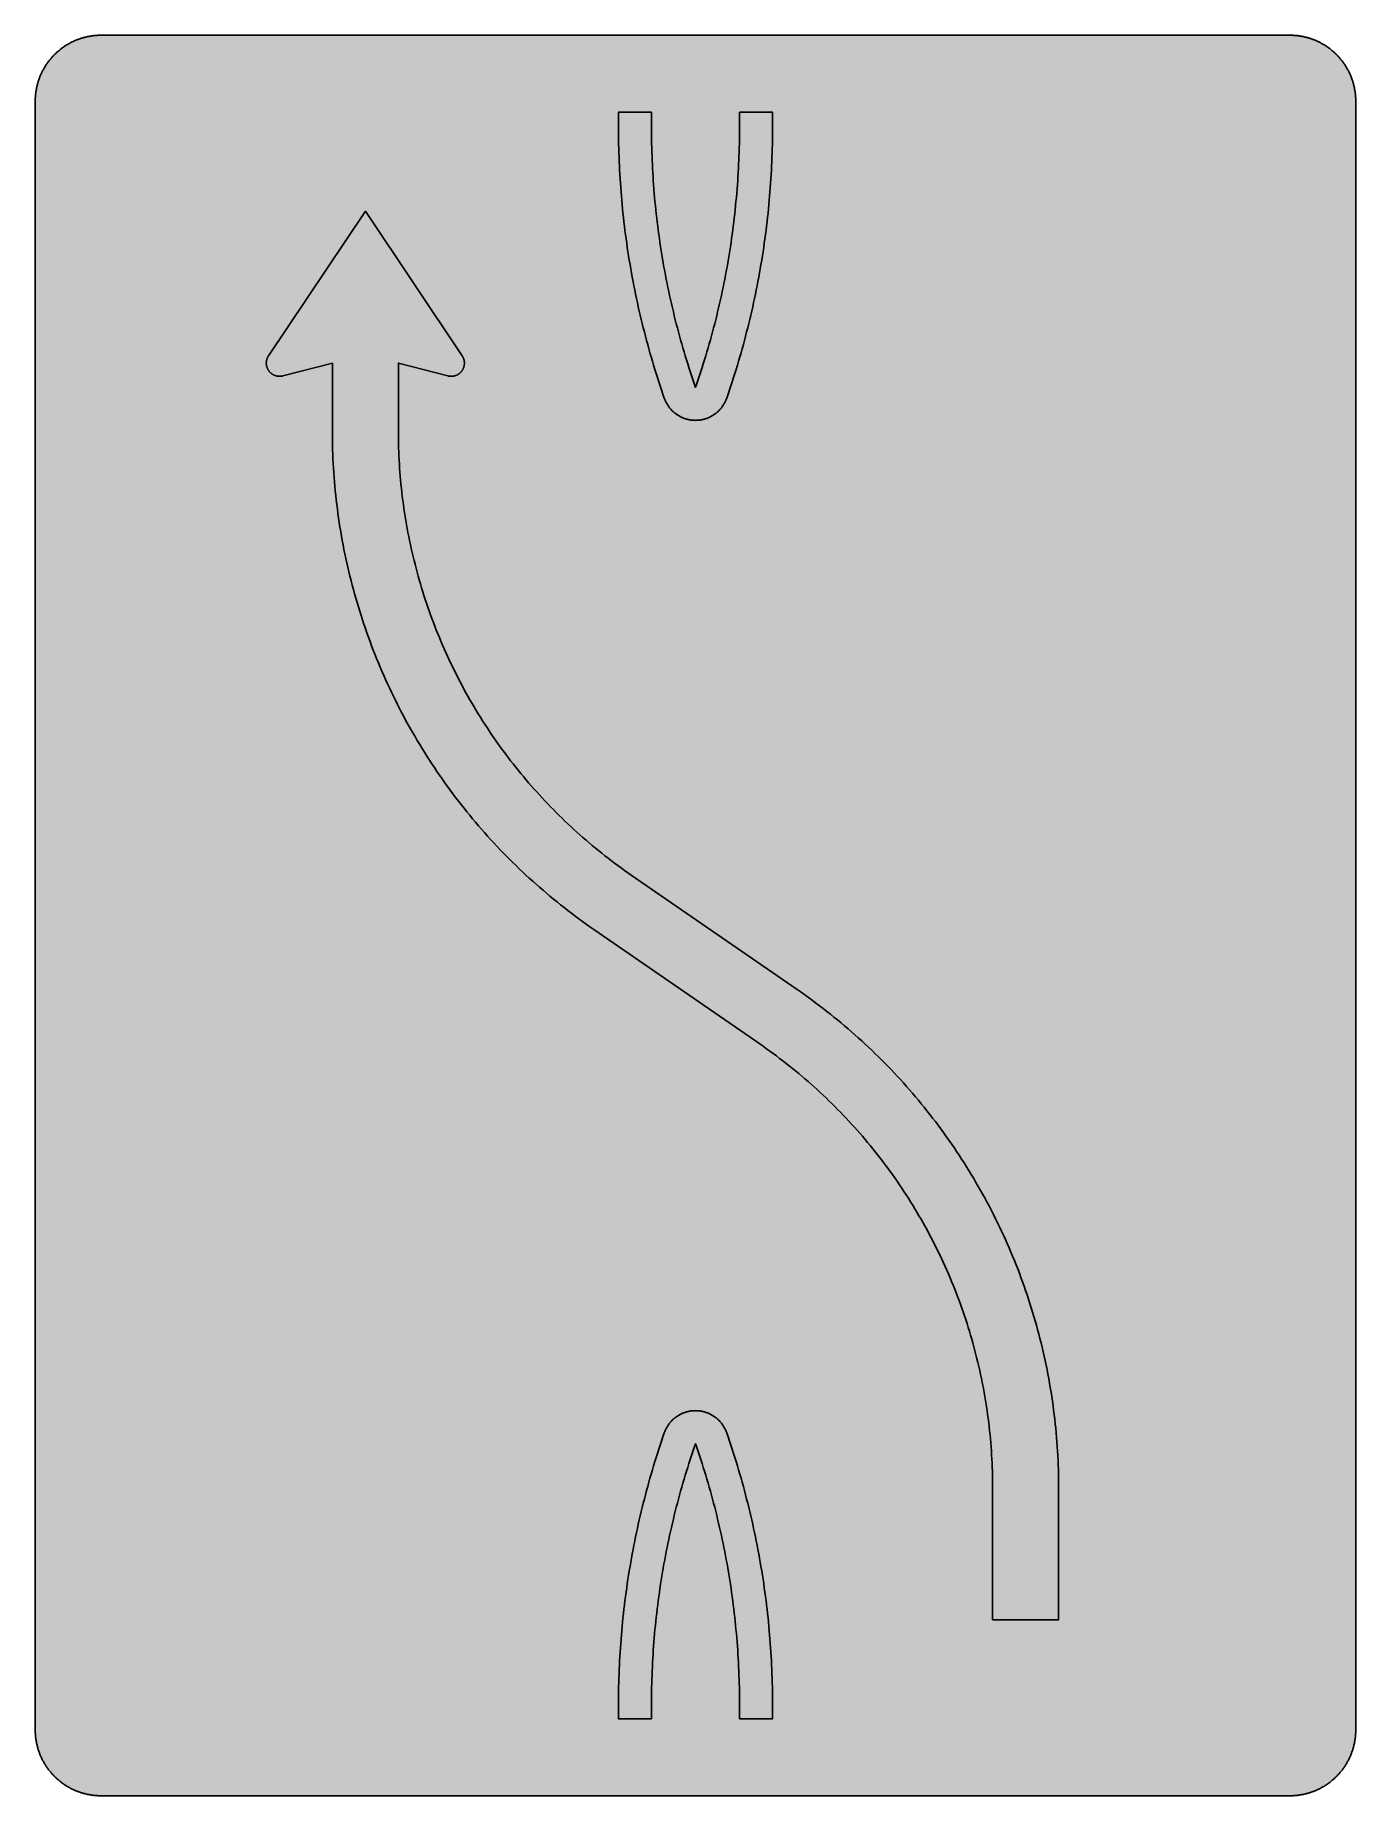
# Model space of a CAD drawing. Header units: millimetres. Extents: x 0 to 423, y 0 to 564.
import ezdxf

# ---------------------------------------------------------------- set-up
doc = ezdxf.new("R2010")
doc.units = ezdxf.units.MM

msp = doc.modelspace()

# ---------------------------------------------------------------- hatches: boundary and pattern name
for color, points in [(254, [(21.2189, 0.0537), (20.955, 0.0533), (20.6934, 0.0584), (20.4292, 0.066), (20.1676, 0.0787), (19.906, 0.094), (19.6469, 0.1118), (19.3853, 0.1321), (19.1262, 0.1549), (18.8671, 0.1829), (18.608, 0.2134), (18.349, 0.2464), (18.0924, 0.2845), (17.8359, 0.3251), (17.5793, 0.3683), (17.3253, 0.414), (17.0688, 0.4623), (16.8148, 0.5156), (16.5633, 0.5715), (16.3093, 0.6299), (16.0579, 0.6909), (15.809, 0.7544), (15.56, 0.823), (15.3111, 0.8941), (15.0622, 0.9677), (14.8158, 1.0439), (14.5694, 1.1227), (14.3256, 1.2065), (14.0818, 1.2903), (13.8379, 1.3792), (13.5966, 1.4707), (13.3579, 1.5672), (13.1191, 1.6637), (12.8803, 1.7628), (12.6441, 1.8669), (12.4079, 1.9736), (12.1742, 2.0803), (11.9405, 2.192), (11.7094, 2.3089), (11.4808, 2.4257), (11.2522, 2.5451), (11.0236, 2.6695), (10.7975, 2.794), (10.574, 2.9235), (10.3505, 3.0556), (10.1295, 3.1877), (9.9111, 3.3249), (9.6926, 3.4646), (9.4742, 3.6068), (9.2608, 3.7541), (9.0475, 3.9014), (8.8341, 4.0513), (8.6258, 4.2037), (8.4176, 4.3612), (8.2118, 4.5187), (8.0061, 4.6812), (7.8029, 4.8438), (7.6022, 5.0114), (7.4041, 5.1816), (7.206, 5.3518), (7.0129, 5.527), (6.8174, 5.7048), (6.6269, 5.8826), (6.4389, 6.0655), (6.2509, 6.2509), (6.0655, 6.4389), (5.8852, 6.6269), (5.7048, 6.8174), (5.527, 7.0104), (5.3518, 7.206), (5.1816, 7.4041), (5.0114, 7.6022), (4.8463, 7.8029), (4.6812, 8.0061), (4.5187, 8.2118), (4.3612, 8.4176), (4.2062, 8.6258), (4.0513, 8.8341), (3.9014, 9.0475), (3.7541, 9.2608), (3.6068, 9.4742), (3.4646, 9.6926), (3.3249, 9.9085), (3.1877, 10.1295), (3.0556, 10.3505), (2.9235, 10.574), (2.794, 10.7975), (2.6695, 11.0236), (2.5451, 11.2522), (2.4257, 11.4808), (2.3063, 11.7094), (2.192, 11.9405), (2.0803, 12.1742), (1.971, 12.4079), (1.8669, 12.6441), (1.7628, 12.8803), (1.6637, 13.1191), (1.5646, 13.3579), (1.4707, 13.5966), (1.3792, 13.8379), (1.2903, 14.0818), (1.2065, 14.3256), (1.1227, 14.5694), (1.0439, 14.8158), (0.9652, 15.0622), (0.8915, 15.3111), (0.823, 15.56), (0.7544, 15.809), (0.6883, 16.0604), (0.6274, 16.3119), (0.569, 16.5633), (0.5131, 16.8148), (0.4623, 17.0688), (0.4115, 17.3253), (0.3658, 17.5793), (0.3226, 17.8359), (0.2819, 18.0924), (0.2464, 18.3515), (0.2134, 18.608), (0.1829, 18.8671), (0.1549, 19.1262), (0.1295, 19.3878), (0.1092, 19.6469), (0.0914, 19.9085), (0.0762, 20.1701), (0.066, 20.4318), (0.0584, 20.6934), (0.0533, 20.955), (0.0508, 21.2192), (0.0522, 543.3314), (0.0533, 543.593), (0.0584, 543.8546), (0.066, 544.1188), (0.0762, 544.3804), (0.0914, 544.642), (0.1092, 544.9011), (0.1295, 545.1627), (0.1549, 545.4218), (0.1829, 545.6809), (0.2134, 545.94), (0.2464, 546.1991), (0.2819, 546.4556), (0.3226, 546.7121), (0.3658, 546.9687), (0.4115, 547.2227), (0.4623, 547.4792), (0.5131, 547.7332), (0.569, 547.9847), (0.6274, 548.2387), (0.6883, 548.4876), (0.7544, 548.7391), (0.823, 548.988), (0.8915, 549.2369), (0.9652, 549.4858), (1.0439, 549.7322), (1.1227, 549.9786), (1.2065, 550.2224), (1.2903, 550.4663), (1.3792, 550.7076), (1.4707, 550.9489), (1.5646, 551.1902), (1.6637, 551.4289), (1.7628, 551.6677), (1.8669, 551.9039), (1.971, 552.1401), (2.0803, 552.3738), (2.192, 552.6049), (2.3063, 552.8386), (2.4257, 553.0672), (2.5451, 553.2958), (2.6695, 553.5244), (2.794, 553.7505), (2.9235, 553.974), (3.0556, 554.1975), (3.1877, 554.4185), (3.3249, 554.6369), (3.4646, 554.8554), (3.6068, 555.0738), (3.7541, 555.2872), (3.9014, 555.5005), (4.0513, 555.7114), (4.2062, 555.9222), (4.3612, 556.1305), (4.5187, 556.3362), (4.6812, 556.5419), (4.8463, 556.7451), (5.0114, 556.9458), (5.1816, 557.1439), (5.3518, 557.342), (5.527, 557.5351), (5.7048, 557.7281), (5.8852, 557.9212), (6.0655, 558.1091), (6.2509, 558.2971), (6.4389, 558.4825), (6.6269, 558.6628), (6.8174, 558.8432), (7.0129, 559.021), (7.206, 559.1937), (7.4041, 559.3664), (7.6022, 559.5366), (7.8029, 559.7017), (8.0061, 559.8668), (8.2118, 560.0268), (8.4176, 560.1868), (8.6258, 560.3418), (8.8341, 560.4967), (9.0475, 560.6466), (9.2608, 560.7939), (9.4742, 560.9387), (9.6926, 561.0835), (9.9111, 561.2232), (10.1295, 561.3603), (10.3505, 561.4924), (10.574, 561.6245), (10.7975, 561.754), (11.0236, 561.8785), (11.2522, 562.0029), (11.4808, 562.1223), (11.7094, 562.2392), (11.9405, 562.356), (12.1742, 562.4678), (12.4079, 562.5744), (12.6441, 562.6811), (12.8803, 562.7853), (13.1191, 562.8843), (13.3579, 562.9834), (13.5966, 563.0774), (13.8379, 563.1688), (14.0818, 563.2577), (14.3256, 563.3415), (14.5694, 563.4253), (14.8158, 563.5041), (15.0622, 563.5803), (15.3111, 563.6539), (15.56, 563.7251), (15.809, 563.7936), (16.0579, 563.8571), (16.3093, 563.9206), (16.5633, 563.9791), (16.8148, 564.0349), (17.0688, 564.0857), (17.3253, 564.1365), (17.5793, 564.1823), (17.8359, 564.2254), (18.0924, 564.2635), (18.349, 564.3016), (18.608, 564.3347), (18.8671, 564.3651), (19.1262, 564.3931), (19.3853, 564.4185), (19.6469, 564.4388), (19.906, 564.4566), (20.1676, 564.4718), (20.4292, 564.482), (20.6934, 564.4896), (20.955, 564.4947), (21.2166, 564.4972), (402.2189, 564.4981), (402.4808, 564.4947), (402.7424, 564.4896), (403.0066, 564.482), (403.2682, 564.4718), (403.5298, 564.4566), (403.7889, 564.4388), (404.0505, 564.4185), (404.3096, 564.3931), (404.5687, 564.3651), (404.8277, 564.3347), (405.0868, 564.3016), (405.3434, 564.2635), (405.5999, 564.2254), (405.8564, 564.1823), (406.113, 564.1365), (406.367, 564.0857), (406.621, 564.0349), (406.875, 563.9791), (407.1264, 563.9206), (407.3779, 563.8571), (407.6268, 563.7936), (407.8783, 563.7251), (408.1272, 563.6539), (408.3736, 563.5803), (408.62, 563.5041), (408.8663, 563.4253), (409.1102, 563.3415), (409.354, 563.2577), (409.5979, 563.1688), (409.8392, 563.0774), (410.0805, 562.9834), (410.3192, 562.8843), (410.5554, 562.7853), (410.7942, 562.6811), (411.0279, 562.5744), (411.2616, 562.4678), (411.4952, 562.356), (411.7264, 562.2392), (411.9575, 562.1223), (412.1861, 562.0029), (412.4122, 561.8785), (412.6382, 561.754), (412.8643, 561.6245), (413.0853, 561.4924), (413.3063, 561.3603), (413.5272, 561.2232), (413.7457, 561.0835), (413.9616, 560.9387), (414.1775, 560.7939), (414.3908, 560.6466), (414.6017, 560.4967), (414.8125, 560.3418), (415.0208, 560.1868), (415.2265, 560.0268), (415.4297, 559.8668), (415.6329, 559.7017), (415.8336, 559.5366), (416.0342, 559.3664), (416.2298, 559.1937), (416.4254, 559.021), (416.6184, 558.8432), (416.8089, 558.6628), (416.9994, 558.4825), (417.1848, 558.2971), (417.3703, 558.1091), (417.5531, 557.9212), (417.7335, 557.7281), (417.9087, 557.5351), (418.084, 557.342), (418.2567, 557.1439), (418.4244, 556.9458), (418.592, 556.7451), (418.7546, 556.5419), (418.9171, 556.3362), (419.0746, 556.1305), (419.2321, 555.9222), (419.3845, 555.7114), (419.5369, 555.5005), (419.6842, 555.2872), (419.829, 555.0738), (419.9712, 554.8554), (420.1109, 554.6369), (420.2481, 554.4185), (420.3827, 554.1975), (420.5148, 553.974), (420.6418, 553.7505), (420.7688, 553.5244), (420.8907, 553.2958), (421.0126, 553.0672), (421.1295, 552.8386), (421.2438, 552.6049), (421.3555, 552.3738), (421.4647, 552.1401), (421.5689, 551.9039), (421.673, 551.6677), (421.7746, 551.4289), (421.8711, 551.1902), (421.9651, 550.9489), (422.0566, 550.7076), (422.1455, 550.4663), (422.2318, 550.2224), (422.3131, 549.9786), (422.3918, 549.7322), (422.4706, 549.4858), (422.5442, 549.2369), (422.6128, 548.988), (422.6814, 548.7391), (422.7449, 548.4876), (422.8084, 548.2387), (422.8668, 547.9847), (422.9227, 547.7332), (422.9735, 547.4792), (423.0243, 547.2227), (423.07, 546.9687), (423.1132, 546.7121), (423.1513, 546.4556), (423.1894, 546.1991), (423.2224, 545.94), (423.2529, 545.6809), (423.2808, 545.4218), (423.3037, 545.1627), (423.3266, 544.9011), (423.3443, 544.642), (423.357, 544.3804), (423.3697, 544.1188), (423.3774, 543.8546), (423.3824, 543.593), (423.385, 543.3314), (423.3855, 21.2203), (423.3824, 20.955), (423.3774, 20.6934), (423.3697, 20.4318), (423.357, 20.1701), (423.3443, 19.9085), (423.3266, 19.6469), (423.3037, 19.3878), (423.2808, 19.1262), (423.2529, 18.8671), (423.2224, 18.608), (423.1894, 18.3515), (423.1513, 18.0924), (423.1132, 17.8359), (423.07, 17.5793), (423.0243, 17.3253), (422.9735, 17.0688), (422.9227, 16.8148), (422.8668, 16.5633), (422.8084, 16.3119), (422.7449, 16.0604), (422.6814, 15.809), (422.6128, 15.56), (422.5442, 15.3111), (422.4706, 15.0622), (422.3918, 14.8158), (422.3131, 14.5694), (422.2318, 14.3256), (422.1455, 14.0818), (422.0566, 13.8379), (421.9651, 13.5966), (421.8711, 13.3579), (421.7746, 13.1191), (421.673, 12.8803), (421.5689, 12.6441), (421.4647, 12.4079), (421.3555, 12.1742), (421.2438, 11.9405), (421.1295, 11.7094), (421.0126, 11.4808), (420.8907, 11.2522), (420.7688, 11.0236), (420.6418, 10.7975), (420.5148, 10.574), (420.3827, 10.3505), (420.2481, 10.1295), (420.1109, 9.9085), (419.9712, 9.6926), (419.829, 9.4742), (419.6842, 9.2608), (419.5369, 9.0475), (419.3845, 8.8341), (419.2321, 8.6258), (419.0746, 8.4176), (418.9171, 8.2118), (418.7546, 8.0061), (418.592, 7.8029), (418.4244, 7.6022), (418.2567, 7.4041), (418.084, 7.206), (417.9087, 7.0104), (417.7335, 6.8174), (417.5531, 6.6269), (417.3703, 6.4389), (417.1848, 6.2509), (416.9994, 6.0655), (416.8089, 5.8826), (416.6184, 5.7048), (416.4254, 5.527), (416.2298, 5.3518), (416.0342, 5.1816), (415.8336, 5.0114), (415.6329, 4.8438), (415.4297, 4.6812), (415.2265, 4.5187), (415.0208, 4.3612), (414.8125, 4.2037), (414.6017, 4.0513), (414.3908, 3.9014), (414.1775, 3.7541), (413.9616, 3.6068), (413.7457, 3.4646), (413.5272, 3.3249), (413.3063, 3.1877), (413.0853, 3.0556), (412.8643, 2.9235), (412.6382, 2.794), (412.4122, 2.6695), (412.1861, 2.5451), (411.9575, 2.4257), (411.7264, 2.3089), (411.4952, 2.192), (411.2616, 2.0803), (411.0279, 1.9736), (410.7942, 1.8669), (410.5554, 1.7628), (410.3192, 1.6637), (410.0805, 1.5672), (409.8392, 1.4707), (409.5979, 1.3792), (409.354, 1.2903), (409.1102, 1.2065), (408.8663, 1.1227), (408.62, 1.0439), (408.3736, 0.9677), (408.1272, 0.8941), (407.8783, 0.823), (407.6268, 0.7544), (407.3779, 0.6909), (407.1264, 0.6299), (406.875, 0.5715), (406.621, 0.5156), (406.367, 0.4623), (406.113, 0.414), (405.8564, 0.3683), (405.5999, 0.3251), (405.3434, 0.2845), (405.0868, 0.2464), (404.8277, 0.2134), (404.5687, 0.1829), (404.3096, 0.1549), (404.0505, 0.1321), (403.7889, 0.1118), (403.5298, 0.094), (403.2682, 0.0787), (403.0066, 0.066), (402.7424, 0.0584), (402.4808, 0.0533), (402.2166, 0.0533)]), (59, [(225.83, 539.8036), (236.4133, 539.8036), (236.4133, 535.0905), (236.408, 533.7023), (236.3978, 532.3154), (236.38, 530.9286), (236.3546, 529.5417), (236.3216, 528.1549), (236.281, 526.7706), (236.2352, 525.3838), (236.1794, 523.9995), (236.1184, 522.6152), (236.0498, 521.2309), (235.9736, 519.8491), (235.8898, 518.4673), (235.7984, 517.0856), (235.7018, 515.7038), (235.5952, 514.3246), (235.4834, 512.9454), (235.364, 511.5662), (235.237, 510.1869), (235.1049, 508.8103), (234.9627, 507.4336), (234.8154, 506.0569), (234.6604, 504.6828), (234.4979, 503.3086), (234.3277, 501.937), (234.1499, 500.5654), (233.967, 499.1938), (233.774, 497.8248), (233.5759, 496.4557), (233.3701, 495.0892), (233.1593, 493.7227), (232.9383, 492.3561), (232.7123, 490.9922), (232.4786, 489.6282), (232.2373, 488.2667), (231.9884, 486.9078), (231.7318, 485.5489), (231.4702, 484.19), (231.201, 482.8337), (230.9241, 481.4773), (230.6396, 480.1235), (230.3501, 478.7722), (230.0529, 477.4209), (229.7455, 476.0722), (229.4357, 474.7235), (229.1156, 473.3773), (228.788, 472.0336), (228.4552, 470.6899), (228.1149, 469.3488), (227.7669, 468.0077), (227.4138, 466.6717), (227.0531, 465.3331), (226.6848, 463.9996), (226.3089, 462.6661), (225.9254, 461.3351), (225.5368, 460.0067), (225.138, 458.6783), (224.7367, 457.3524), (224.3252, 456.0291), (223.9061, 454.7083), (223.4819, 453.3875), (223.0501, 452.0692), (222.6132, 450.7535), (222.1662, 449.4403), (221.7141, 448.1271), (221.6429, 447.929), (221.5667, 447.7334), (221.488, 447.5404), (221.4067, 447.3473), (221.3204, 447.1568), (221.2315, 446.9689), (221.14, 446.7835), (221.0435, 446.6006), (220.9444, 446.4202), (220.8428, 446.2424), (220.7362, 446.0672), (220.6269, 445.8919), (220.5152, 445.7217), (220.4009, 445.5541), (220.2815, 445.3865), (220.1596, 445.2239), (220.0351, 445.0639), (219.9081, 444.9039), (219.7786, 444.7489), (219.6465, 444.5965), (219.5119, 444.4441), (219.3722, 444.2968), (219.2325, 444.152), (219.0877, 444.0123), (218.9429, 443.8726), (218.7931, 443.7355), (218.6407, 443.6034), (218.4883, 443.4713), (218.3308, 443.3443), (218.1733, 443.2198), (218.0133, 443.1005), (217.8507, 442.9811), (217.6856, 442.8668), (217.518, 442.755), (217.3478, 442.6458), (217.1751, 442.5391), (217.0024, 442.4375), (216.8271, 442.3385), (216.6493, 442.2419), (216.469, 442.1505), (216.2886, 442.0616), (216.1057, 441.9752), (215.9203, 441.894), (215.7349, 441.8152), (215.5469, 441.739), (215.3564, 441.6679), (215.1634, 441.6019), (214.9729, 441.5358), (214.7773, 441.4749), (214.5817, 441.419), (214.3836, 441.3656), (214.1855, 441.3148), (213.9874, 441.2691), (213.7842, 441.2285), (213.5835, 441.1904), (213.3803, 441.1548), (213.1746, 441.1243), (212.9688, 441.0989), (212.7631, 441.0761), (212.5548, 441.0583), (212.3465, 441.0431), (212.1383, 441.0329), (211.9274, 441.0278), (211.7166, 441.0253), (211.5058, 441.0278), (211.2975, 441.0329), (211.0867, 441.0431), (210.8784, 441.0583), (210.6727, 441.0761), (210.4669, 441.0989), (210.2612, 441.1243), (210.0555, 441.1548), (209.8523, 441.1904), (209.6516, 441.2285), (209.4484, 441.2691), (209.2503, 441.3148), (209.0522, 441.3656), (208.854, 441.419), (208.6585, 441.4749), (208.4654, 441.5358), (208.2724, 441.6019), (208.0793, 441.6679), (207.8914, 441.739), (207.7034, 441.8152), (207.5155, 441.894), (207.33, 441.9752), (207.1472, 442.0616), (206.9668, 442.1505), (206.7865, 442.2419), (206.6087, 442.3385), (206.4334, 442.4375), (206.2607, 442.5391), (206.088, 442.6458), (205.9203, 442.755), (205.7527, 442.8668), (205.5876, 442.9811), (205.4225, 443.1005), (205.2625, 443.2198), (205.105, 443.3443), (204.9475, 443.4713), (204.7951, 443.6034), (204.6427, 443.7355), (204.4954, 443.8726), (204.3481, 444.0123), (204.2058, 444.152), (204.0636, 444.2968), (203.9264, 444.4441), (203.7893, 444.5965), (203.6572, 444.7489), (203.5277, 444.9039), (203.4007, 445.0639), (203.2762, 445.2239), (203.1543, 445.3865), (203.0349, 445.5541), (202.9206, 445.7217), (202.8088, 445.8919), (202.6996, 446.0672), (202.5929, 446.2424), (202.4913, 446.4202), (202.3923, 446.6006), (202.2958, 446.7835), (202.2043, 446.9689), (202.1154, 447.1568), (202.0291, 447.3473), (201.9478, 447.5404), (201.869, 447.7334), (201.7928, 447.929), (201.7217, 448.1271), (201.2696, 449.4403), (200.8251, 450.7535), (200.3857, 452.0692), (199.9539, 453.3875), (199.5297, 454.7083), (199.1106, 456.0291), (198.7017, 457.3524), (198.2978, 458.6783), (197.9016, 460.0067), (197.5104, 461.3351), (197.1294, 462.6661), (196.7535, 463.9996), (196.3852, 465.3331), (196.022, 466.6717), (195.6689, 468.0077), (195.3209, 469.3488), (194.9806, 470.6899), (194.6478, 472.0336), (194.3202, 473.3773), (194.0027, 474.7235), (193.6902, 476.0722), (193.3854, 477.4209), (193.0857, 478.7722), (192.7962, 480.1235), (192.5117, 481.4773), (192.2348, 482.8337), (191.9656, 484.19), (191.704, 485.5489), (191.4474, 486.9078), (191.1985, 488.2667), (190.9572, 489.6282), (190.7235, 490.9922), (190.4975, 492.3561), (190.2765, 493.7227), (190.0657, 495.0892), (189.8599, 496.4557), (189.6618, 497.8248), (189.4688, 499.1938), (189.2859, 500.5654), (189.1081, 501.937), (188.9379, 503.3086), (188.7753, 504.6828), (188.6204, 506.0569), (188.4731, 507.4336), (188.3308, 508.8103), (188.1988, 510.1869), (188.0718, 511.5662), (187.9524, 512.9454), (187.8406, 514.3246), (187.7339, 515.7038), (187.6374, 517.0856), (187.546, 518.4673), (187.4622, 519.8491), (187.386, 521.2309), (187.3174, 522.6152), (187.2564, 523.9995), (187.2005, 525.3838), (187.1548, 526.7706), (187.1142, 528.1549), (187.0812, 529.5417), (187.0558, 530.9286), (187.038, 532.3154), (187.0278, 533.7023), (187.0227, 535.0891), (187.0244, 539.8036), (197.6078, 539.8036), (197.6078, 535.0905), (197.6095, 533.7581), (197.6196, 532.4246), (197.6374, 531.0937), (197.6628, 529.7627), (197.6933, 528.4318), (197.7314, 527.1033), (197.7771, 525.7724), (197.8304, 524.444), (197.8889, 523.1155), (197.9549, 521.7871), (198.0286, 520.4587), (198.1073, 519.1328), (198.1962, 517.8044), (198.2902, 516.4785), (198.3892, 515.1552), (198.4985, 513.8293), (198.6128, 512.506), (198.7347, 511.1826), (198.8617, 509.8618), (198.9988, 508.541), (199.1411, 507.2202), (199.2884, 505.8994), (199.4459, 504.5812), (199.6084, 503.2629), (199.7786, 501.9472), (199.9564, 500.6289), (200.1393, 499.3157), (200.3298, 498), (200.5254, 496.6894), (200.7311, 495.3762), (200.9419, 494.0656), (201.1604, 492.7549), (201.3839, 491.4468), (201.615, 490.1413), (201.8538, 488.8332), (202.1002, 487.5301), (202.3516, 486.2271), (202.6107, 484.9241), (202.8749, 483.6236), (203.1492, 482.3231), (203.4286, 481.0252), (203.7131, 479.7273), (204.0052, 478.4319), (204.3049, 477.139), (204.6122, 475.8461), (204.9247, 474.5558), (205.2447, 473.2655), (205.5724, 471.9777), (205.9051, 470.6925), (206.2455, 469.4072), (206.5934, 468.1245), (206.9465, 466.8418), (207.3072, 465.5642), (207.6755, 464.2841), (208.0489, 463.009), (208.4299, 461.7339), (208.8159, 460.4614), (209.2122, 459.1914), (209.6135, 457.9214), (210.0199, 456.6564), (210.4339, 455.389), (210.8556, 454.1266), (211.2823, 452.8668), (211.7166, 451.6069), (211.7189, 451.6092), (212.151, 452.8668), (212.5802, 454.1291), (213.0019, 455.3915), (213.4159, 456.6564), (213.8223, 457.9239), (214.2236, 459.1914), (214.6173, 460.4639), (215.0059, 461.7364), (215.3869, 463.009), (215.7603, 464.2866), (216.1286, 465.5642), (216.4893, 466.8444), (216.8423, 468.1245), (217.1903, 469.4072), (217.5307, 470.6925), (217.8634, 471.9777), (218.1911, 473.2655), (218.5111, 474.5558), (218.8235, 475.8461), (219.1309, 477.139), (219.4306, 478.4344), (219.7227, 479.7298), (220.0097, 481.0252), (220.2866, 482.3231), (220.5609, 483.6236), (220.8251, 484.9241), (221.0841, 486.2271), (221.3356, 487.5301), (221.582, 488.8357), (221.8207, 490.1413), (222.0519, 491.4468), (222.2754, 492.7575), (222.4938, 494.0656), (222.7047, 495.3762), (222.9104, 496.6894), (223.106, 498), (223.2965, 499.3157), (223.4794, 500.6289), (223.6572, 501.9472), (223.8273, 503.2629), (223.9899, 504.5812), (224.1448, 505.8994), (224.2947, 507.2202), (224.4369, 508.541), (224.5741, 509.8618), (224.7011, 511.1826), (224.823, 512.506), (224.9373, 513.8293), (225.0465, 515.1552), (225.1456, 516.4785), (225.2396, 517.8044), (225.3259, 519.1328), (225.4072, 520.4587), (225.4809, 521.7871), (225.5469, 523.1155), (225.6053, 524.444), (225.6587, 525.7724), (225.7044, 527.1033), (225.7425, 528.4318), (225.773, 529.7627), (225.7984, 531.0937), (225.8136, 532.4246), (225.8263, 533.7581), (225.8289, 535.0891)]), (59, [(95.3022, 459.3703), (79.4272, 455.2703), (79.4106, 455.2645), (79.3928, 455.262), (79.3775, 455.2569), (79.3623, 455.2518), (79.3445, 455.2493), (79.3293, 455.2442), (79.3115, 455.2417), (79.2963, 455.2366), (79.281, 455.234), (79.2632, 455.2315), (79.248, 455.2264), (79.2302, 455.2239), (79.215, 455.2213), (79.1972, 455.2163), (79.182, 455.2137), (79.1667, 455.2112), (79.1489, 455.2086), (79.1337, 455.2036), (79.1159, 455.201), (79.1007, 455.1985), (79.0829, 455.1959), (79.0677, 455.1934), (79.0499, 455.1909), (79.0346, 455.1883), (79.0169, 455.1858), (79.0016, 455.1832), (78.9838, 455.1807), (78.9686, 455.1782), (78.9508, 455.1756), (78.9356, 455.1731), (78.9178, 455.1705), (78.9026, 455.168), (78.8848, 455.168), (78.8695, 455.1655), (78.8518, 455.1629), (78.8365, 455.1604), (78.8187, 455.1604), (78.8035, 455.1578), (78.7857, 455.1553), (78.7679, 455.1553), (78.7527, 455.1528), (78.7349, 455.1502), (78.7197, 455.1502), (78.7019, 455.1477), (78.6867, 455.1477), (78.6689, 455.1451), (78.6536, 455.1451), (78.6359, 455.1451), (78.6181, 455.1426), (78.6028, 455.1426), (78.5851, 455.1401), (78.5698, 455.1401), (78.552, 455.1401), (78.5343, 455.1401), (78.519, 455.1375), (78.5012, 455.1375), (78.486, 455.1375), (78.4682, 455.1375), (78.4504, 455.1375), (78.4352, 455.135), (78.4174, 455.135), (78.4022, 455.135), (78.3844, 455.135), (78.3666, 455.135), (78.2574, 455.1375), (78.1507, 455.1401), (78.0415, 455.1477), (77.9348, 455.1578), (77.8281, 455.1705), (77.724, 455.1832), (77.6173, 455.201), (77.5157, 455.2213), (77.4116, 455.2442), (77.31, 455.2696), (77.2084, 455.295), (77.1093, 455.3255), (77.0103, 455.3585), (76.9112, 455.3915), (76.8147, 455.4296), (76.7207, 455.4677), (76.6267, 455.5084), (76.5327, 455.5541), (76.4413, 455.5998), (76.3499, 455.6455), (76.261, 455.6963), (76.1721, 455.7497), (76.0857, 455.803), (76.0019, 455.8589), (75.9181, 455.9173), (75.8342, 455.9757), (75.7555, 456.0392), (75.6742, 456.1027), (75.598, 456.1688), (75.5218, 456.2348), (75.4482, 456.3034), (75.3745, 456.3745), (75.3034, 456.4482), (75.2348, 456.5218), (75.1662, 456.598), (75.1002, 456.6768), (75.0367, 456.7555), (74.9757, 456.8368), (74.9148, 456.9181), (74.8563, 457.0019), (74.8005, 457.0882), (74.7471, 457.1746), (74.6963, 457.261), (74.6455, 457.3499), (74.5973, 457.4413), (74.5515, 457.5327), (74.5084, 457.6267), (74.4677, 457.7207), (74.4271, 457.8172), (74.3915, 457.9137), (74.356, 458.0103), (74.3255, 458.1093), (74.295, 458.2109), (74.2671, 458.31), (74.2417, 458.4116), (74.2213, 458.5157), (74.201, 458.6199), (74.1832, 458.724), (74.168, 458.8307), (74.1553, 458.9374), (74.1477, 459.044), (74.1401, 459.1507), (74.135, 459.2599), (74.135, 459.3692), (74.135, 459.4073), (74.135, 459.4479), (74.135, 459.486), (74.1375, 459.5266), (74.1401, 459.5647), (74.1401, 459.6054), (74.1426, 459.6435), (74.1451, 459.6816), (74.1502, 459.7222), (74.1528, 459.7603), (74.1553, 459.7984), (74.1604, 459.8365), (74.1655, 459.8772), (74.1705, 459.9153), (74.1756, 459.9534), (74.1807, 459.9915), (74.1858, 460.0321), (74.1934, 460.0702), (74.1985, 460.1083), (74.2061, 460.1464), (74.2137, 460.1845), (74.2213, 460.2226), (74.229, 460.2607), (74.2366, 460.2988), (74.2467, 460.3369), (74.2569, 460.375), (74.2645, 460.4131), (74.2747, 460.4487), (74.2848, 460.4868), (74.295, 460.5249), (74.3052, 460.563), (74.3179, 460.5985), (74.328, 460.6366), (74.3407, 460.6722), (74.3534, 460.7103), (74.3661, 460.7484), (74.3788, 460.7839), (74.3915, 460.8195), (74.4042, 460.8576), (74.4195, 460.8932), (74.4322, 460.9287), (74.4474, 460.9668), (74.4626, 461.0024), (74.4779, 461.0379), (74.4931, 461.0735), (74.5084, 461.1091), (74.5261, 461.1446), (74.5414, 461.1802), (74.5592, 461.2157), (74.5769, 461.2488), (74.5947, 461.2843), (74.6125, 461.3199), (74.6303, 461.3529), (74.6481, 461.3885), (74.6658, 461.424), (74.6862, 461.457), (74.7065, 461.4901), (74.7243, 461.5256), (74.7446, 461.5586), (74.7649, 461.5917), (74.7878, 461.6247), (74.8081, 461.6577), (74.8284, 461.6907), (74.8513, 461.7237), (105.8855, 508.0536), (136.9205, 461.7251), (136.9416, 461.6907), (136.9619, 461.6577), (136.9822, 461.6247), (137.0051, 461.5917), (137.0254, 461.5586), (137.0457, 461.5256), (137.0635, 461.4901), (137.0838, 461.457), (137.1041, 461.424), (137.1219, 461.3885), (137.1397, 461.3529), (137.1575, 461.3199), (137.1752, 461.2843), (137.193, 461.2488), (137.2108, 461.2157), (137.2286, 461.1802), (137.2438, 461.1446), (137.2616, 461.1091), (137.2768, 461.0735), (137.2921, 461.0379), (137.3073, 461.0024), (137.3226, 460.9668), (137.3378, 460.9287), (137.3505, 460.8932), (137.3657, 460.8576), (137.3784, 460.8195), (137.3911, 460.7839), (137.4038, 460.7484), (137.4165, 460.7103), (137.4292, 460.6722), (137.4394, 460.6366), (137.4521, 460.5985), (137.4623, 460.563), (137.475, 460.5249), (137.4851, 460.4868), (137.4953, 460.4487), (137.5029, 460.4131), (137.5131, 460.375), (137.5232, 460.3369), (137.5308, 460.2988), (137.5385, 460.2607), (137.5486, 460.2226), (137.5562, 460.1845), (137.5613, 460.1464), (137.5689, 460.1083), (137.5766, 460.0702), (137.5816, 460.0321), (137.5893, 459.9915), (137.5943, 459.9534), (137.5994, 459.9153), (137.6045, 459.8772), (137.6096, 459.8365), (137.6121, 459.7984), (137.6172, 459.7603), (137.6197, 459.7222), (137.6223, 459.6816), (137.6248, 459.6435), (137.6274, 459.6054), (137.6299, 459.5647), (137.6324, 459.5266), (137.6324, 459.486), (137.6324, 459.4479), (137.635, 459.4073), (137.635, 459.3692), (137.6324, 459.2599), (137.6299, 459.1507), (137.6223, 459.044), (137.6121, 458.9374), (137.5994, 458.8307), (137.5867, 458.724), (137.5689, 458.6199), (137.5486, 458.5157), (137.5258, 458.4116), (137.5004, 458.31), (137.475, 458.2109), (137.4445, 458.1093), (137.4115, 458.0103), (137.3784, 457.9137), (137.3403, 457.8172), (137.3022, 457.7207), (137.2616, 457.6267), (137.2159, 457.5327), (137.1702, 457.4413), (137.1244, 457.3499), (137.0736, 457.261), (137.0203, 457.1746), (136.967, 457.0882), (136.9111, 457.0019), (136.8527, 456.9181), (136.7942, 456.8368), (136.7307, 456.7555), (136.6672, 456.6768), (136.6012, 456.598), (136.5352, 456.5218), (136.4666, 456.4482), (136.3955, 456.3745), (136.3218, 456.3034), (136.2481, 456.2348), (136.1719, 456.1688), (136.0932, 456.1027), (136.0145, 456.0392), (135.9332, 455.9757), (135.8519, 455.9173), (135.7681, 455.8589), (135.6817, 455.803), (135.5954, 455.7497), (135.509, 455.6963), (135.4201, 455.6455), (135.3287, 455.5998), (135.2372, 455.5541), (135.1432, 455.5084), (135.0493, 455.4677), (134.9527, 455.4296), (134.8562, 455.3915), (134.7597, 455.3585), (134.6606, 455.3255), (134.559, 455.295), (134.46, 455.2696), (134.3584, 455.2442), (134.2542, 455.2213), (134.1501, 455.201), (134.046, 455.1832), (133.9393, 455.1705), (133.8351, 455.1578), (133.7259, 455.1477), (133.6192, 455.1401), (133.51, 455.1375), (133.4008, 455.135), (133.383, 455.135), (133.3678, 455.135), (133.35, 455.135), (133.3348, 455.135), (133.317, 455.1375), (133.3017, 455.1375), (133.284, 455.1375), (133.2662, 455.1375), (133.2509, 455.1375), (133.2332, 455.1401), (133.2179, 455.1401), (133.2001, 455.1401), (133.1849, 455.1401), (133.1671, 455.1426), (133.1493, 455.1426), (133.1341, 455.1451), (133.1163, 455.1451), (133.1011, 455.1451), (133.0833, 455.1477), (133.0681, 455.1477), (133.0503, 455.1502), (133.035, 455.1502), (133.0173, 455.1528), (132.9995, 455.1553), (132.9842, 455.1553), (132.9665, 455.1578), (132.9512, 455.1604), (132.9334, 455.1604), (132.9182, 455.1629), (132.9004, 455.1655), (132.8852, 455.168), (132.8674, 455.168), (132.8522, 455.1705), (132.8344, 455.1731), (132.8191, 455.1756), (132.8014, 455.1782), (132.7861, 455.1807), (132.7683, 455.1832), (132.7531, 455.1858), (132.7353, 455.1883), (132.7201, 455.1909), (132.7023, 455.1934), (132.6871, 455.1959), (132.6693, 455.1985), (132.654, 455.201), (132.6363, 455.2036), (132.621, 455.2086), (132.6032, 455.2112), (132.588, 455.2137), (132.5702, 455.2163), (132.555, 455.2213), (132.5372, 455.2239), (132.522, 455.2264), (132.5067, 455.2315), (132.4889, 455.234), (132.4737, 455.2366), (132.4559, 455.2417), (132.4407, 455.2442), (132.4229, 455.2493), (132.4077, 455.2518), (132.3924, 455.2569), (132.3746, 455.262), (132.3594, 455.2645), (132.3416, 455.2696), (116.4689, 459.3703), (116.4689, 437.4981), (116.4717, 436.1866), (116.4869, 434.8734), (116.5123, 433.5653), (116.5479, 432.2547), (116.5911, 430.9466), (116.647, 429.6385), (116.7105, 428.3329), (116.7841, 427.0273), (116.8679, 425.7218), (116.9619, 424.4188), (117.0661, 423.1157), (117.1804, 421.8153), (117.3048, 420.5148), (117.4369, 419.2168), (117.5791, 417.9189), (117.7315, 416.6235), (117.8941, 415.3306), (118.0668, 414.0378), (118.2497, 412.7475), (118.4402, 411.4571), (118.6409, 410.1694), (118.8517, 408.8841), (119.0727, 407.5989), (119.3038, 406.3162), (119.5426, 405.036), (119.7915, 403.7584), (120.0506, 402.4808), (120.3198, 401.2057), (120.5992, 399.9357), (120.8862, 398.6632), (121.1834, 397.3957), (121.4907, 396.1308), (121.8057, 394.8684), (122.1334, 393.606), (122.4686, 392.3487), (122.8115, 391.094), (123.1671, 389.8392), (123.5304, 388.5895), (123.9037, 387.3424), (124.2873, 386.0952), (124.6784, 384.8532), (125.0798, 383.6137), (125.4912, 382.3767), (125.9129, 381.1422), (126.3421, 379.9129), (126.779, 378.6861), (127.2286, 377.4592), (127.6858, 376.2375), (128.1532, 375.0208), (128.6307, 373.8067), (129.1158, 372.5926), (129.6111, 371.3861), (130.114, 370.1796), (130.6271, 368.9782), (131.1504, 367.7818), (131.6812, 366.588), (132.2222, 365.3968), (132.7734, 364.2106), (133.3322, 363.027), (133.9012, 361.8484), (134.4778, 360.6724), (135.0645, 359.5014), (135.6614, 358.333), (136.2659, 357.1697), (136.8806, 356.0115), (137.5029, 354.8558), (138.1328, 353.7077), (138.7729, 352.5647), (139.4206, 351.4268), (140.0759, 350.2939), (140.7389, 349.1687), (141.412, 348.046), (142.0927, 346.931), (142.781, 345.8185), (143.4795, 344.7136), (144.1831, 343.6163), (144.8968, 342.5215), (145.6182, 341.4344), (146.3472, 340.3524), (147.0838, 339.2754), (147.8305, 338.2035), (148.5824, 337.1393), (149.3444, 336.0801), (150.114, 335.0285), (150.8887, 333.9821), (151.6736, 332.9407), (152.466, 331.9069), (153.2661, 330.8782), (154.0739, 329.8546), (154.8867, 328.8386), (155.7096, 327.8302), (156.5402, 326.8269), (157.3784, 325.8287), (158.2217, 324.8381), (159.0751, 323.8525), (159.9362, 322.8746), (160.8023, 321.9044), (161.6761, 320.9392), (162.5575, 319.979), (163.4465, 319.0291), (164.3431, 318.0842), (165.2473, 317.1444), (166.1566, 316.2122), (167.0736, 315.2877), (167.9981, 314.3707), (168.9303, 313.4589), (169.8701, 312.5546), (170.815, 311.658), (171.7675, 310.769), (172.7251, 309.8851), (173.6928, 309.0088), (174.6656, 308.1401), (175.6435, 307.279), (176.6316, 306.4231), (177.6247, 305.5772), (178.623, 304.7365), (179.6288, 303.9034), (180.6423, 303.0779), (181.6608, 302.26), (182.687, 301.4497), (183.7207, 300.6471), (184.7596, 299.8521), (185.8035, 299.0647), (186.8551, 298.2849), (187.9117, 297.5127), (188.976, 296.7482), (190.0479, 295.9913), (191.1223, 295.242), (244.3399, 258.5046), (245.5469, 257.6627), (246.7483, 256.8118), (247.9421, 255.9558), (249.1308, 255.0871), (250.3094, 254.2108), (251.4829, 253.3269), (252.6487, 252.4354), (253.807, 251.5337), (254.9576, 250.6243), (256.1031, 249.7074), (257.2385, 248.7803), (258.3688, 247.8456), (259.4915, 246.9032), (260.6065, 245.9507), (261.714, 244.9932), (262.8113, 244.0254), (263.9035, 243.0501), (264.988, 242.0671), (266.065, 241.0765), (267.1343, 240.0757), (268.1961, 239.0699), (269.2502, 238.0539), (270.2941, 237.0328), (271.333, 236.0016), (272.3617, 234.9627), (273.3853, 233.9188), (274.3987, 232.8647), (275.4046, 231.8029), (276.4028, 230.7361), (277.3909, 229.6592), (278.3738, 228.5771), (279.3467, 227.4849), (280.3119, 226.3877), (281.2669, 225.2828), (282.2169, 224.1702), (283.1567, 223.0526), (284.0888, 221.9249), (285.0109, 220.792), (285.9253, 219.6516), (286.832, 218.5035), (287.7287, 217.3503), (288.6177, 216.187), (289.499, 215.0186), (290.3703, 213.8451), (291.2339, 212.664), (292.0873, 211.4753), (292.9331, 210.279), (293.7688, 209.0776), (294.5968, 207.8685), (295.4147, 206.6544), (296.225, 205.4327), (297.0251, 204.2058), (297.8175, 202.9714), (298.5999, 201.7319), (299.372, 200.4847), (300.1366, 199.2325), (300.8909, 197.9727), (301.6377, 196.7078), (302.3743, 195.4378), (303.1007, 194.1601), (303.817, 192.8774), (304.5257, 191.5871), (305.2242, 190.2943), (305.9125, 188.9912), (306.5932, 187.6857), (307.2613, 186.375), (307.9191, 185.0619), (308.5694, 183.7411), (309.2069, 182.4177), (309.8343, 181.0893), (310.4515, 179.7583), (311.0586, 178.4223), (311.6555, 177.0812), (312.2422, 175.735), (312.8188, 174.3888), (313.3852, 173.035), (313.9389, 171.6786), (314.485, 170.3197), (315.0184, 168.9557), (315.5442, 167.5867), (316.0573, 166.2176), (316.5602, 164.8435), (317.053, 163.4642), (317.5356, 162.0825), (318.008, 160.6982), (318.4677, 159.3088), (318.9173, 157.9194), (319.3593, 156.525), (319.7885, 155.1254), (320.2076, 153.7259), (320.6166, 152.3213), (321.0128, 150.9141), (321.3989, 149.5044), (321.7774, 148.0922), (322.1431, 146.6774), (322.4987, 145.2601), (322.8416, 143.8402), (323.1744, 142.4153), (323.4995, 140.9903), (323.8119, 139.5628), (324.1116, 138.1328), (324.4037, 136.7003), (324.6831, 135.2652), (324.9524, 133.8275), (325.2114, 132.3873), (325.4578, 130.9472), (325.694, 129.5044), (325.9201, 128.0566), (326.136, 126.6114), (326.3392, 125.161), (326.5322, 123.7107), (326.7151, 122.2578), (326.8853, 120.8024), (327.0453, 119.347), (327.1952, 117.889), (327.3349, 116.4311), (327.4619, 114.9706), (327.5787, 113.5101), (327.6829, 112.047), (327.7794, 110.5814), (327.8607, 109.1159), (327.9343, 107.6503), (327.9953, 106.1822), (328.0461, 104.714), (328.0842, 103.2434), (328.1121, 101.7727), (328.1299, 100.3021), (328.135, 98.8314), (328.1355, 56.4981), (306.9689, 56.4981), (306.9689, 98.8314), (306.9615, 100.142), (306.9488, 101.4527), (306.9234, 102.7633), (306.8879, 104.0714), (306.8447, 105.3795), (306.7888, 106.6876), (306.7253, 107.9932), (306.6491, 109.2987), (306.5653, 110.6043), (306.4713, 111.9073), (306.3697, 113.2103), (306.2554, 114.5108), (306.131, 115.8113), (305.9989, 117.1092), (305.8566, 118.4072), (305.7017, 119.7026), (305.5417, 120.9954), (305.369, 122.2883), (305.1861, 123.5786), (304.9956, 124.8689), (304.7949, 126.1567), (304.5841, 127.442), (304.3631, 128.7272), (304.132, 130.0099), (303.8932, 131.2901), (303.6443, 132.5677), (303.3852, 133.8453), (303.116, 135.1204), (302.8366, 136.3904), (302.5496, 137.6604), (302.2524, 138.9304), (301.945, 140.1953), (301.6301, 141.4577), (301.3024, 142.7201), (300.9671, 143.9774), (300.6242, 145.2321), (300.2686, 146.4869), (299.9054, 147.7366), (299.532, 148.9837), (299.1485, 150.2308), (298.7573, 151.4729), (298.356, 152.7124), (297.9445, 153.9494), (297.5254, 155.1813), (297.0936, 156.4132), (296.6568, 157.64), (296.2072, 158.8668), (295.75, 160.086), (295.2826, 161.3052), (294.8076, 162.5194), (294.32, 163.7309), (293.8272, 164.94), (293.3217, 166.1439), (292.8087, 167.3454), (292.2854, 168.5442), (291.7546, 169.738), (291.2135, 170.9293), (290.6649, 172.1155), (290.1036, 173.2991), (289.5371, 174.4777), (288.958, 175.6537), (288.3713, 176.8246), (287.7769, 177.993), (287.1699, 179.1564), (286.5577, 180.3146), (285.9354, 181.4678), (285.303, 182.6158), (284.6654, 183.7614), (284.0177, 184.8993), (283.3624, 186.0296), (282.6969, 187.1574), (282.0238, 188.28), (281.3431, 189.3951), (280.6548, 190.5051), (279.9588, 191.61), (279.2527, 192.7098), (278.5389, 193.8045), (277.8176, 194.8917), (277.0886, 195.9737), (276.352, 197.0507), (275.6078, 198.12), (274.8534, 199.1868), (274.0939, 200.2434), (273.3243, 201.2975), (272.5471, 202.344), (271.7622, 203.3854), (270.9723, 204.4192), (270.1722, 205.4479), (269.3645, 206.4715), (268.5491, 207.4875), (267.7262, 208.4959), (266.8956, 209.4992), (266.0599, 210.4974), (265.2141, 211.488), (264.3607, 212.4735), (263.5021, 213.4514), (262.636, 214.4217), (261.7597, 215.3869), (260.8783, 216.3445), (259.9893, 217.297), (259.0927, 218.2419), (258.191, 219.1817), (257.2791, 220.1113), (256.3622, 221.0384), (255.4376, 221.9554), (254.5055, 222.8672), (253.5682, 223.7715), (252.6233, 224.6681), (251.6708, 225.5571), (250.7107, 226.441), (249.7455, 227.3173), (248.7727, 228.186), (247.7922, 229.047), (246.8067, 229.903), (245.8136, 230.7488), (244.8128, 231.5896), (243.807, 232.4227), (242.7935, 233.2482), (241.775, 234.0661), (240.7488, 234.8763), (239.7176, 235.679), (238.6787, 236.474), (237.6322, 237.2614), (236.5832, 238.0412), (235.524, 238.8133), (234.4598, 239.5779), (233.3904, 240.3348), (232.3135, 241.0841), (179.0996, 277.8231), (177.8889, 278.6634), (176.69, 279.5118), (175.4937, 280.3703), (174.3075, 281.2364), (173.1264, 282.1127), (171.9529, 282.9966), (170.7871, 283.8907), (169.6288, 284.7899), (168.4782, 285.7017), (167.3352, 286.6187), (166.1973, 287.5458), (165.067, 288.4805), (163.9468, 289.4228), (162.8318, 290.3728), (161.7243, 291.3329), (160.6245, 292.3007), (159.5323, 293.276), (158.4477, 294.259), (157.3708, 295.2496), (156.3014, 296.2478), (155.2423, 297.2562), (154.1882, 298.2697), (153.1417, 299.2933), (152.1054, 300.3245), (151.0741, 301.3608), (150.053, 302.4073), (149.0396, 303.4614), (148.0337, 304.5206), (147.0355, 305.5899), (146.0449, 306.6644), (145.0645, 307.7489), (144.0917, 308.8386), (143.1265, 309.9359), (142.1689, 311.0408), (141.2215, 312.1533), (140.2817, 313.2734), (139.3495, 314.4012), (138.4249, 315.534), (137.5105, 316.6745), (136.6037, 317.8226), (135.7071, 318.9757), (134.8181, 320.1365), (133.9367, 321.3049), (133.0655, 322.4809), (132.2019, 323.662), (131.3485, 324.8508), (130.5027, 326.0471), (129.667, 327.2485), (128.839, 328.455), (128.0211, 329.6717), (127.2108, 330.8909), (126.4107, 332.1202), (125.6182, 333.3521), (124.8359, 334.5942), (124.0638, 335.8413), (123.2992, 337.0936), (122.5448, 338.3509), (121.8006, 339.6158), (121.064, 340.8883), (120.3376, 342.1659), (119.6188, 343.4486), (118.9101, 344.7364), (118.2116, 346.0318), (117.5233, 347.3323), (116.8451, 348.6404), (116.1745, 349.9485), (115.5167, 351.2642), (114.869, 352.585), (114.2314, 353.9084), (113.6015, 355.2368), (112.9843, 356.5677), (112.3772, 357.9038), (111.7803, 359.2449), (111.1936, 360.5886), (110.6195, 361.9373), (110.0531, 363.2911), (109.4969, 364.6475), (108.9533, 366.0064), (108.4174, 367.3704), (107.8941, 368.7369), (107.3785, 370.1085), (106.8756, 371.4826), (106.3828, 372.8618), (105.9028, 374.2436), (105.4303, 375.6279), (104.968, 377.0147), (104.5185, 378.4067), (104.079, 379.8011), (103.6472, 381.1981), (103.2281, 382.6002), (102.8217, 384.0048), (102.423, 385.4094), (102.0369, 386.8191), (101.6584, 388.2314), (101.2927, 389.6487), (100.9396, 391.066), (100.5942, 392.4859), (100.2614, 393.9083), (99.9363, 395.3358), (99.6264, 396.7632), (99.3242, 398.1933), (99.0321, 399.6258), (98.7527, 401.0609), (98.4834, 402.4986), (98.2243, 403.9362), (97.978, 405.3789), (97.7417, 406.8216), (97.5157, 408.2669), (97.2998, 409.7147), (97.0966, 411.165), (96.9035, 412.6154), (96.7207, 414.0683), (96.5505, 415.5237), (96.3879, 416.9791), (96.2406, 418.4371), (96.1009, 419.895), (95.9739, 421.3555), (95.8571, 422.8186), (95.7504, 424.2816), (95.6564, 425.7446), (95.5726, 427.2102), (95.5015, 428.6758), (95.4405, 430.1439), (95.3897, 431.6146), (95.3516, 433.0827), (95.3237, 434.5534), (95.3059, 436.024), (95.3008, 437.4972)]), (59, [(197.6078, 24.7481), (187.0244, 24.7481), (187.0244, 29.4594), (187.0278, 30.8458), (187.038, 32.2326), (187.0558, 33.6194), (187.0812, 35.0063), (187.1142, 36.3931), (187.1548, 37.7774), (187.2005, 39.1643), (187.2564, 40.5486), (187.3174, 41.9329), (187.386, 43.3146), (187.4622, 44.6989), (187.546, 46.0807), (187.6374, 47.4624), (187.7339, 48.8442), (187.8406, 50.2234), (187.9524, 51.6026), (188.0718, 52.9819), (188.1988, 54.3611), (188.3308, 55.7378), (188.4731, 57.1144), (188.6204, 58.4886), (188.7753, 59.8653), (188.9379, 61.2369), (189.1081, 62.611), (189.2859, 63.9826), (189.4688, 65.3542), (189.6618, 66.7233), (189.8599, 68.0923), (190.0657, 69.4588), (190.2765, 70.8254), (190.4975, 72.1919), (190.7235, 73.5559), (190.9572, 74.9173), (191.1985, 76.2787), (191.4474, 77.6402), (191.704, 78.9991), (191.9656, 80.358), (192.2348, 81.7143), (192.5117, 83.0682), (192.7962, 84.422), (193.0857, 85.7758), (193.3854, 87.1271), (193.6902, 88.4758), (194.0027, 89.822), (194.3202, 91.1708), (194.6478, 92.5144), (194.9806, 93.8581), (195.3209, 95.1992), (195.6689, 96.5378), (196.022, 97.8764), (196.3852, 99.2124), (196.7535, 100.5484), (197.1294, 101.8819), (197.5104, 103.2129), (197.9016, 104.5413), (198.2978, 105.8697), (198.7017, 107.1956), (199.1106, 108.519), (199.5297, 109.8398), (199.9539, 111.1606), (200.3857, 112.4788), (200.8251, 113.7945), (201.2696, 115.1077), (201.7217, 116.4184), (201.7928, 116.6165), (201.869, 116.8146), (201.9478, 117.0076), (202.0291, 117.2007), (202.1154, 117.3912), (202.2043, 117.5766), (202.2958, 117.762), (202.3923, 117.9449), (202.4913, 118.1278), (202.5929, 118.3056), (202.6996, 118.4808), (202.8088, 118.6536), (202.9206, 118.8263), (203.0349, 118.9939), (203.1543, 119.1616), (203.2762, 119.3241), (203.4007, 119.4841), (203.5277, 119.6442), (203.6572, 119.7991), (203.7893, 119.9515), (203.9264, 120.1039), (204.0636, 120.2512), (204.2058, 120.396), (204.3481, 120.5357), (204.4954, 120.6754), (204.6427, 120.8126), (204.7951, 120.9446), (204.9475, 121.0767), (205.105, 121.2037), (205.2625, 121.3282), (205.4225, 121.4501), (205.5876, 121.5669), (205.7527, 121.6812), (205.9203, 121.7955), (206.088, 121.9022), (206.2607, 122.0089), (206.4334, 122.1105), (206.6087, 122.2096), (206.7865, 122.3061), (206.9668, 122.3975), (207.1472, 122.4864), (207.33, 122.5728), (207.5155, 122.6541), (207.7034, 122.7328), (207.8914, 122.809), (208.0793, 122.8801), (208.2724, 122.9487), (208.4654, 123.0122), (208.6585, 123.0732), (208.854, 123.1316), (209.0522, 123.1849), (209.2503, 123.2332), (209.4484, 123.2789), (209.6516, 123.3221), (209.8523, 123.3602), (210.0555, 123.3932), (210.2612, 123.4237), (210.4669, 123.4516), (210.6727, 123.4719), (210.8784, 123.4923), (211.0867, 123.505), (211.2975, 123.5151), (211.5058, 123.5227), (211.7166, 123.5253), (211.9274, 123.5227), (212.1383, 123.5151), (212.3465, 123.505), (212.5548, 123.4923), (212.7631, 123.4719), (212.9688, 123.4516), (213.1746, 123.4237), (213.3803, 123.3932), (213.5835, 123.3602), (213.7842, 123.3221), (213.9874, 123.2789), (214.1855, 123.2332), (214.3836, 123.1849), (214.5817, 123.1316), (214.7773, 123.0732), (214.9729, 123.0122), (215.1634, 122.9487), (215.3564, 122.8801), (215.5469, 122.809), (215.7349, 122.7328), (215.9203, 122.6541), (216.1057, 122.5728), (216.2886, 122.4864), (216.469, 122.3975), (216.6493, 122.3061), (216.8271, 122.2096), (217.0024, 122.1105), (217.1751, 122.0089), (217.3478, 121.9022), (217.518, 121.7955), (217.6856, 121.6812), (217.8507, 121.5669), (218.0133, 121.4501), (218.1733, 121.3282), (218.3308, 121.2037), (218.4883, 121.0767), (218.6407, 120.9446), (218.7931, 120.8126), (218.9429, 120.6754), (219.0877, 120.5357), (219.2325, 120.396), (219.3722, 120.2512), (219.5119, 120.1039), (219.6465, 119.9515), (219.7786, 119.7991), (219.9081, 119.6442), (220.0351, 119.4841), (220.1596, 119.3241), (220.2815, 119.1616), (220.4009, 118.9939), (220.5152, 118.8263), (220.6269, 118.6536), (220.7362, 118.4808), (220.8428, 118.3056), (220.9444, 118.1278), (221.0435, 117.9449), (221.14, 117.762), (221.2315, 117.5766), (221.3204, 117.3912), (221.4067, 117.2007), (221.488, 117.0076), (221.5667, 116.8146), (221.6429, 116.6165), (221.7141, 116.4184), (222.1662, 115.1077), (222.6132, 113.7945), (223.0501, 112.4788), (223.4819, 111.1606), (223.9061, 109.8398), (224.3252, 108.519), (224.7367, 107.1956), (225.138, 105.8697), (225.5368, 104.5413), (225.9254, 103.2129), (226.3089, 101.8819), (226.6848, 100.5484), (227.0531, 99.2124), (227.4138, 97.8764), (227.7669, 96.5378), (228.1149, 95.1992), (228.4552, 93.8581), (228.788, 92.5144), (229.1156, 91.1708), (229.4357, 89.822), (229.7455, 88.4758), (230.0529, 87.1271), (230.3501, 85.7758), (230.6396, 84.422), (230.9241, 83.0682), (231.201, 81.7143), (231.4702, 80.358), (231.7318, 78.9991), (231.9884, 77.6402), (232.2373, 76.2787), (232.4786, 74.9173), (232.7123, 73.5559), (232.9383, 72.1919), (233.1593, 70.8254), (233.3701, 69.4588), (233.5759, 68.0923), (233.774, 66.7233), (233.967, 65.3542), (234.1499, 63.9826), (234.3277, 62.611), (234.4979, 61.2369), (234.6604, 59.8653), (234.8154, 58.4886), (234.9627, 57.1144), (235.1049, 55.7378), (235.237, 54.3611), (235.364, 52.9819), (235.4834, 51.6026), (235.5952, 50.2234), (235.7018, 48.8442), (235.7984, 47.4624), (235.8898, 46.0807), (235.9736, 44.6989), (236.0498, 43.3146), (236.1184, 41.9329), (236.1794, 40.5486), (236.2352, 39.1643), (236.281, 37.7774), (236.3216, 36.3931), (236.3546, 35.0063), (236.38, 33.6194), (236.3978, 32.2326), (236.408, 30.8458), (236.413, 29.4589), (236.4133, 24.7481), (225.83, 24.7481), (225.83, 29.4594), (225.8263, 30.7899), (225.8136, 32.1208), (225.7984, 33.4543), (225.773, 34.7853), (225.7425, 36.1163), (225.7044, 37.4447), (225.6587, 38.7756), (225.6053, 40.1041), (225.5469, 41.4325), (225.4809, 42.7609), (225.4072, 44.0893), (225.3259, 45.4152), (225.2396, 46.7411), (225.1456, 48.067), (225.0465, 49.3928), (224.9373, 50.7187), (224.823, 52.0421), (224.7011, 53.3654), (224.5741, 54.6862), (224.4369, 56.007), (224.2947, 57.3278), (224.1448, 58.6486), (223.9899, 59.9669), (223.8273, 61.2851), (223.6572, 62.6008), (223.4794, 63.9166), (223.2965, 65.2323), (223.106, 66.5455), (222.9104, 67.8586), (222.7047, 69.1718), (222.4938, 70.4825), (222.2754, 71.7906), (222.0519, 73.0987), (221.8207, 74.4068), (221.582, 75.7123), (221.3356, 77.0179), (221.0841, 78.3209), (220.8251, 79.6239), (220.5609, 80.9244), (220.2866, 82.2249), (220.0097, 83.5228), (219.7227, 84.8182), (219.4306, 86.1136), (219.1309, 87.409), (218.8235, 88.7019), (218.5111, 89.9922), (218.1911, 91.2825), (217.8634, 92.5703), (217.5307, 93.8555), (217.1903, 95.1408), (216.8423, 96.4235), (216.4893, 97.7036), (216.1286, 98.9838), (215.7603, 100.2614), (215.3869, 101.539), (215.0059, 102.8141), (214.6173, 104.0867), (214.2236, 105.3567), (213.8223, 106.6241), (213.4159, 107.8916), (213.0019, 109.1565), (212.5802, 110.4214), (212.151, 111.6813), (211.7166, 112.9411), (211.2823, 111.6813), (210.8556, 110.4214), (210.4339, 109.1565), (210.0199, 107.8916), (209.6135, 106.6241), (209.2122, 105.3567), (208.8159, 104.0867), (208.4299, 102.8141), (208.0489, 101.539), (207.6755, 100.2614), (207.3072, 98.9838), (206.9465, 97.7036), (206.5934, 96.4235), (206.2455, 95.1408), (205.9051, 93.8555), (205.5724, 92.5703), (205.2447, 91.2825), (204.9247, 89.9922), (204.6122, 88.7019), (204.3049, 87.409), (204.0052, 86.1136), (203.7131, 84.8182), (203.4286, 83.5228), (203.1492, 82.2249), (202.8749, 80.9244), (202.6107, 79.6239), (202.3516, 78.3209), (202.1002, 77.0179), (201.8538, 75.7123), (201.615, 74.4068), (201.3839, 73.0987), (201.1604, 71.7906), (200.9419, 70.4825), (200.7311, 69.1718), (200.5254, 67.8586), (200.3298, 66.5455), (200.1393, 65.2323), (199.9564, 63.9166), (199.7786, 62.6008), (199.6084, 61.2851), (199.4459, 59.9669), (199.2884, 58.6486), (199.1411, 57.3278), (198.9988, 56.007), (198.8617, 54.6862), (198.7347, 53.3654), (198.6128, 52.0421), (198.4985, 50.7187), (198.3892, 49.3928), (198.2902, 48.067), (198.1962, 46.7411), (198.1073, 45.4152), (198.0286, 44.0893), (197.9549, 42.7609), (197.8889, 41.4325), (197.8304, 40.1041), (197.7771, 38.7756), (197.7314, 37.4447), (197.6933, 36.1163), (197.6628, 34.7853), (197.6374, 33.4543), (197.6196, 32.1208), (197.6095, 30.7899), (197.6069, 29.4589)])]:
    msp.add_hatch(color=color).paths.add_polyline_path(points)
h = msp.add_hatch(color=59)
h.paths.add_polyline_path([(21.2189, 5.3453), (21.021, 5.3442), (20.8229, 5.3492), (20.6273, 5.3543), (20.4318, 5.3645), (20.2336, 5.3746), (20.0381, 5.3873), (19.8425, 5.4026), (19.6494, 5.4229), (19.4539, 5.4432), (19.2608, 5.4661), (19.0678, 5.4915), (18.8747, 5.5169), (18.6817, 5.5474), (18.4887, 5.5804), (18.2982, 5.6159), (18.1077, 5.6515), (17.9172, 5.6921), (17.7267, 5.7328), (17.5362, 5.776), (17.3482, 5.8217), (17.1602, 5.8699), (16.9723, 5.9207), (16.7869, 5.9741), (16.6014, 6.03), (16.416, 6.0884), (16.2306, 6.1468), (16.0477, 6.2103), (15.8648, 6.2738), (15.6845, 6.3398), (15.5016, 6.4084), (15.3213, 6.4795), (15.1435, 6.5532), (14.9657, 6.6269), (14.7879, 6.7056), (14.6101, 6.7843), (14.4348, 6.8656), (14.2596, 6.9494), (14.0868, 7.0358), (13.9141, 7.1247), (13.7439, 7.2136), (13.5712, 7.305), (13.4036, 7.4016), (13.2359, 7.4981), (13.0683, 7.5946), (12.9007, 7.6962), (12.7356, 7.7978), (12.573, 7.9045), (12.4104, 8.0112), (12.2504, 8.1204), (12.0904, 8.2296), (11.9304, 8.3439), (11.7729, 8.4582), (11.618, 8.575), (11.463, 8.6944), (11.3081, 8.8163), (11.1582, 8.9383), (11.0058, 9.0627), (10.856, 9.1897), (10.7086, 9.3193), (10.5639, 9.4513), (10.4191, 9.5834), (10.2743, 9.718), (10.1321, 9.8552), (9.9924, 9.9924), (9.8527, 10.1346), (9.718, 10.2743), (9.5834, 10.4191), (9.4488, 10.5639), (9.3193, 10.7112), (9.1897, 10.8585), (9.0627, 11.0058), (8.9383, 11.1582), (8.8138, 11.3106), (8.6944, 11.463), (8.575, 11.618), (8.4582, 11.7729), (8.3439, 11.9304), (8.2296, 12.0904), (8.1178, 12.2504), (8.0112, 12.4104), (7.9019, 12.573), (7.7978, 12.7381), (7.6962, 12.9007), (7.5946, 13.0683), (7.4955, 13.2359), (7.399, 13.4036), (7.305, 13.5712), (7.2136, 13.7439), (7.1222, 13.9141), (7.0358, 14.0868), (6.9494, 14.2596), (6.8656, 14.4348), (6.7843, 14.6101), (6.7031, 14.7879), (6.6269, 14.9657), (6.5507, 15.1435), (6.477, 15.3213), (6.4084, 15.5016), (6.3398, 15.6845), (6.2713, 15.8648), (6.2078, 16.0477), (6.1468, 16.2331), (6.0858, 16.416), (6.03, 16.6014), (5.9741, 16.7869), (5.9207, 16.9748), (5.8699, 17.1602), (5.8217, 17.3482), (5.776, 17.5362), (5.7302, 17.7267), (5.6896, 17.9172), (5.6515, 18.1077), (5.6134, 18.2982), (5.5778, 18.4887), (5.5474, 18.6817), (5.5169, 18.8747), (5.4889, 19.0678), (5.4635, 19.2608), (5.4407, 19.4539), (5.4204, 19.6494), (5.4026, 19.845), (5.3873, 20.0406), (5.3721, 20.2362), (5.3619, 20.4318), (5.3543, 20.6273), (5.3467, 20.8255), (5.3442, 21.021), (5.3416, 21.2192), (5.3439, 543.3314), (5.3442, 543.527), (5.3467, 543.7251), (5.3543, 543.9207), (5.3619, 544.1163), (5.3721, 544.3144), (5.3873, 544.51), (5.4026, 544.703), (5.4204, 544.8986), (5.4407, 545.0942), (5.4635, 545.2872), (5.4889, 545.4802), (5.5169, 545.6733), (5.5474, 545.8663), (5.5778, 546.0594), (5.6134, 546.2499), (5.6515, 546.4404), (5.6896, 546.6309), (5.7302, 546.8214), (5.776, 547.0119), (5.8217, 547.1998), (5.8699, 547.3878), (5.9207, 547.5732), (5.9741, 547.7612), (6.03, 547.9466), (6.0858, 548.132), (6.1468, 548.3149), (6.2078, 548.5003), (6.2713, 548.6832), (6.3398, 548.8635), (6.4084, 549.0464), (6.477, 549.2242), (6.5507, 549.4045), (6.6269, 549.5823), (6.7031, 549.7601), (6.7843, 549.9379), (6.8656, 550.1132), (6.9494, 550.2885), (7.0358, 550.4612), (7.1222, 550.6339), (7.2136, 550.8041), (7.305, 550.9743), (7.399, 551.1444), (7.4955, 551.3121), (7.5946, 551.4797), (7.6962, 551.6474), (7.7978, 551.8099), (7.9019, 551.975), (8.0112, 552.1376), (8.1178, 552.2976), (8.2296, 552.4576), (8.3439, 552.6176), (8.4582, 552.7751), (8.575, 552.9301), (8.6944, 553.085), (8.8138, 553.2399), (8.9383, 553.3898), (9.0627, 553.5422), (9.1897, 553.6895), (9.3193, 553.8394), (9.4488, 553.9842), (9.5834, 554.1289), (9.718, 554.2737), (9.8527, 554.416), (9.9924, 554.5557), (10.1321, 554.6954), (10.2743, 554.83), (10.4191, 554.9646), (10.5639, 555.0992), (10.7086, 555.2288), (10.856, 555.3583), (11.0058, 555.4853), (11.1582, 555.6098), (11.3081, 555.7317), (11.463, 555.8536), (11.618, 555.973), (11.7729, 556.0898), (11.9304, 556.2041), (12.0904, 556.3184), (12.2504, 556.4276), (12.4104, 556.5369), (12.573, 556.6435), (12.7356, 556.7502), (12.9007, 556.8518), (13.0683, 556.9534), (13.2359, 557.0525), (13.4036, 557.149), (13.5712, 557.243), (13.7439, 557.3344), (13.9141, 557.4259), (14.0868, 557.5122), (14.2596, 557.5986), (14.4348, 557.6824), (14.6101, 557.7637), (14.7879, 557.845), (14.9657, 557.9212), (15.1435, 557.9974), (15.3213, 558.0685), (15.5016, 558.1396), (15.6845, 558.2082), (15.8648, 558.2742), (16.0477, 558.3403), (16.2306, 558.4012), (16.416, 558.4622), (16.6014, 558.5181), (16.7869, 558.5739), (16.9723, 558.6273), (17.1602, 558.6781), (17.3482, 558.7263), (17.5362, 558.7721), (17.7267, 558.8152), (17.9172, 558.8584), (18.1077, 558.8965), (18.2982, 558.9346), (18.4887, 558.9676), (18.6817, 559.0007), (18.8747, 559.0311), (19.0678, 559.0591), (19.2608, 559.0845), (19.4539, 559.1073), (19.6494, 559.1277), (19.8425, 559.1454), (20.0381, 559.1607), (20.2336, 559.1759), (20.4318, 559.1861), (20.6273, 559.1937), (20.8229, 559.2013), (21.021, 559.2039), (21.2166, 559.2064), (402.2189, 559.2064), (402.4147, 559.2039), (402.6129, 559.2013), (402.8084, 559.1937), (403.004, 559.1861), (403.2021, 559.1759), (403.3977, 559.1607), (403.5933, 559.1454), (403.7863, 559.1277), (403.9819, 559.1073), (404.175, 559.0845), (404.368, 559.0591), (404.5636, 559.0311), (404.7541, 559.0007), (404.9471, 558.9676), (405.1376, 558.9346), (405.3307, 558.8965), (405.5212, 558.8584), (405.7091, 558.8152), (405.8996, 558.7721), (406.0876, 558.7263), (406.2755, 558.6781), (406.4635, 558.6273), (406.6489, 558.5739), (406.8343, 558.5181), (407.0198, 558.4622), (407.2052, 558.4012), (407.3881, 558.3403), (407.5709, 558.2742), (407.7538, 558.2082), (407.9342, 558.1396), (408.1145, 558.0685), (408.2923, 557.9974), (408.4726, 557.9212), (408.6504, 557.845), (408.8257, 557.7637), (409.001, 557.6824), (409.1762, 557.5986), (409.3489, 557.5122), (409.5217, 557.4259), (409.6944, 557.3344), (409.8646, 557.243), (410.0347, 557.149), (410.2024, 557.0525), (410.37, 556.9534), (410.5351, 556.8518), (410.7002, 556.7502), (410.8628, 556.6435), (411.0253, 556.5369), (411.1879, 556.4276), (411.3479, 556.3184), (411.5054, 556.2041), (411.6629, 556.0898), (411.8178, 555.973), (411.9728, 555.8536), (412.1277, 555.7317), (412.2801, 555.6098), (412.43, 555.4853), (412.5798, 555.3583), (412.7271, 555.2288), (412.8719, 555.0992), (413.0167, 554.9646), (413.1615, 554.83), (413.3037, 554.6954), (413.4434, 554.5557), (413.5831, 554.416), (413.7177, 554.2737), (413.8524, 554.1289), (413.987, 553.9842), (414.1165, 553.8394), (414.2461, 553.6895), (414.3731, 553.5422), (414.4975, 553.3898), (414.622, 553.2399), (414.7414, 553.085), (414.8607, 552.9301), (414.9776, 552.7751), (415.0944, 552.6176), (415.2062, 552.4576), (415.3179, 552.2976), (415.4272, 552.1376), (415.5338, 551.975), (415.638, 551.8099), (415.7396, 551.6474), (415.8412, 551.4797), (415.9402, 551.3121), (416.0368, 551.1444), (416.1307, 550.9743), (416.2222, 550.8041), (416.3136, 550.6339), (416.4025, 550.4612), (416.4863, 550.2885), (416.5702, 550.1132), (416.6514, 549.9379), (416.7327, 549.7601), (416.8089, 549.5823), (416.8851, 549.4045), (416.9588, 549.2242), (417.0274, 549.0464), (417.0959, 548.8635), (417.1645, 548.6832), (417.228, 548.5003), (417.289, 548.3149), (417.3499, 548.132), (417.4058, 547.9466), (417.4617, 547.7612), (417.515, 547.5732), (417.5658, 547.3878), (417.6141, 547.1998), (417.6598, 547.0119), (417.703, 546.8214), (417.7462, 546.6309), (417.7843, 546.4404), (417.8224, 546.2499), (417.8554, 546.0594), (417.8884, 545.8663), (417.9189, 545.6733), (417.9468, 545.4802), (417.9722, 545.2872), (417.9951, 545.0942), (418.0154, 544.8986), (418.0332, 544.703), (418.0484, 544.51), (418.0611, 544.3144), (418.0738, 544.1163), (418.0815, 543.9207), (418.0865, 543.7251), (418.0916, 543.527), (418.0916, 543.3314), (418.0939, 21.2203), (418.0916, 21.021), (418.0865, 20.8255), (418.0815, 20.6273), (418.0738, 20.4318), (418.0611, 20.2362), (418.0484, 20.0406), (418.0332, 19.845), (418.0154, 19.6494), (417.9951, 19.4539), (417.9722, 19.2608), (417.9468, 19.0678), (417.9189, 18.8747), (417.8884, 18.6817), (417.8554, 18.4887), (417.8224, 18.2982), (417.7843, 18.1077), (417.7462, 17.9172), (417.703, 17.7267), (417.6598, 17.5362), (417.6141, 17.3482), (417.5658, 17.1602), (417.515, 16.9748), (417.4617, 16.7869), (417.4058, 16.6014), (417.3499, 16.416), (417.289, 16.2331), (417.228, 16.0477), (417.1645, 15.8648), (417.0959, 15.6845), (417.0274, 15.5016), (416.9588, 15.3213), (416.8851, 15.1435), (416.8089, 14.9657), (416.7327, 14.7879), (416.6514, 14.6101), (416.5702, 14.4348), (416.4863, 14.2596), (416.4025, 14.0868), (416.3136, 13.9141), (416.2222, 13.7439), (416.1307, 13.5712), (416.0368, 13.4036), (415.9402, 13.2359), (415.8412, 13.0683), (415.7396, 12.9007), (415.638, 12.7381), (415.5338, 12.573), (415.4272, 12.4104), (415.3179, 12.2504), (415.2062, 12.0904), (415.0944, 11.9304), (414.9776, 11.7729), (414.8607, 11.618), (414.7414, 11.463), (414.622, 11.3106), (414.4975, 11.1582), (414.3731, 11.0058), (414.2461, 10.8585), (414.1165, 10.7112), (413.987, 10.5639), (413.8524, 10.4191), (413.7177, 10.2743), (413.5831, 10.1346), (413.4434, 9.9924), (413.3037, 9.8552), (413.1615, 9.718), (413.0167, 9.5834), (412.8719, 9.4513), (412.7271, 9.3193), (412.5798, 9.1897), (412.43, 9.0627), (412.2801, 8.9383), (412.1277, 8.8163), (411.9728, 8.6944), (411.8178, 8.575), (411.6629, 8.4582), (411.5054, 8.3439), (411.3479, 8.2296), (411.1879, 8.1204), (411.0253, 8.0112), (410.8628, 7.9045), (410.7002, 7.7978), (410.5351, 7.6962), (410.37, 7.5946), (410.2024, 7.4981), (410.0347, 7.4016), (409.8646, 7.305), (409.6944, 7.2136), (409.5217, 7.1247), (409.3489, 7.0358), (409.1762, 6.9494), (409.001, 6.8656), (408.8257, 6.7843), (408.6504, 6.7056), (408.4726, 6.6269), (408.2923, 6.5532), (408.1145, 6.4795), (407.9342, 6.4084), (407.7538, 6.3398), (407.5709, 6.2738), (407.3881, 6.2103), (407.2052, 6.1468), (407.0198, 6.0884), (406.8343, 6.03), (406.6489, 5.9741), (406.4635, 5.9207), (406.2755, 5.8699), (406.0876, 5.8217), (405.8996, 5.776), (405.7091, 5.7328), (405.5212, 5.6921), (405.3307, 5.6515), (405.1376, 5.6159), (404.9471, 5.5804), (404.7541, 5.5474), (404.5636, 5.5169), (404.368, 5.4915), (404.175, 5.4661), (403.9819, 5.4432), (403.7863, 5.4229), (403.5933, 5.4026), (403.3977, 5.3873), (403.2021, 5.3746), (403.004, 5.3645), (402.8084, 5.3543), (402.6129, 5.3492), (402.4147, 5.3442), (402.2166, 5.3442)])
h.paths.add_polyline_path([(21.2189, 12.4009), (20.9906, 12.4028), (20.7645, 12.4104), (20.5384, 12.4257), (20.3149, 12.446), (20.0939, 12.4714), (19.8755, 12.5019), (19.6571, 12.5374), (19.4412, 12.5781), (19.2253, 12.6263), (19.0144, 12.6771), (18.8036, 12.733), (18.5953, 12.7965), (18.3896, 12.8626), (18.1864, 12.9337), (17.9832, 13.0124), (17.7851, 13.0937), (17.5895, 13.1775), (17.3939, 13.269), (17.2034, 13.3655), (17.0155, 13.4645), (16.8275, 13.5687), (16.6446, 13.6754), (16.4643, 13.7897), (16.2865, 13.9065), (16.1138, 14.0259), (15.941, 14.1503), (15.7734, 14.2799), (15.6083, 14.4145), (15.4457, 14.5491), (15.2883, 14.6914), (15.1333, 14.8336), (14.9809, 14.9835), (14.8336, 15.1333), (14.6888, 15.2883), (14.5491, 15.4483), (14.412, 15.6083), (14.2799, 15.7734), (14.1503, 15.941), (14.0259, 16.1138), (13.904, 16.2865), (13.7871, 16.4643), (13.6754, 16.6446), (13.5661, 16.83), (13.462, 17.0155), (13.3629, 17.2034), (13.269, 17.3939), (13.1775, 17.5895), (13.0912, 17.7851), (13.0099, 17.9857), (12.9337, 18.1864), (12.8626, 18.3896), (12.794, 18.5953), (12.733, 18.8036), (12.6771, 19.0144), (12.6238, 19.2278), (12.5781, 19.4412), (12.5349, 19.6571), (12.4993, 19.8755), (12.4689, 20.0965), (12.4435, 20.3175), (12.4231, 20.541), (12.4104, 20.7645), (12.4003, 20.9906), (12.3977, 21.2192), (12.3994, 543.3314), (12.4003, 543.5575), (12.4104, 543.7835), (12.4231, 544.0096), (12.4435, 544.2306), (12.4689, 544.4541), (12.4993, 544.6725), (12.5349, 544.891), (12.5781, 545.1069), (12.6238, 545.3228), (12.6771, 545.5336), (12.733, 545.7444), (12.794, 545.9527), (12.8626, 546.1584), (12.9337, 546.3616), (13.0099, 546.5648), (13.0912, 546.7629), (13.1775, 546.9585), (13.269, 547.1541), (13.3629, 547.3446), (13.462, 547.5326), (13.5661, 547.7205), (13.6754, 547.9034), (13.7871, 548.0837), (13.904, 548.2615), (14.0259, 548.4343), (14.1503, 548.607), (14.2799, 548.7746), (14.412, 548.9397), (14.5491, 549.1023), (14.6888, 549.2598), (14.8336, 549.4147), (14.9809, 549.5671), (15.1333, 549.7144), (15.2883, 549.8592), (15.4457, 549.9989), (15.6083, 550.1361), (15.7734, 550.2681), (15.941, 550.3977), (16.1138, 550.5221), (16.2865, 550.6441), (16.4643, 550.7609), (16.6446, 550.8727), (16.8275, 550.9819), (17.0155, 551.086), (17.2034, 551.1851), (17.3939, 551.2791), (17.5895, 551.3705), (17.7851, 551.4569), (17.9832, 551.5381), (18.1864, 551.6143), (18.3896, 551.6855), (18.5953, 551.754), (18.8036, 551.815), (19.0144, 551.8709), (19.2253, 551.9242), (19.4412, 551.9699), (19.6571, 552.0106), (19.8755, 552.0487), (20.0939, 552.0792), (20.3149, 552.1046), (20.5384, 552.1249), (20.7645, 552.1376), (20.9906, 552.1477), (21.2166, 552.1503), (402.2189, 552.1509), (402.4452, 552.1477), (402.6713, 552.1376), (402.8973, 552.1249), (403.1183, 552.1046), (403.3418, 552.0792), (403.5603, 552.0487), (403.7787, 552.0106), (403.9946, 551.9699), (404.2105, 551.9242), (404.4213, 551.8709), (404.6322, 551.815), (404.8404, 551.754), (405.0462, 551.6855), (405.2494, 551.6143), (405.4526, 551.5381), (405.6507, 551.4569), (405.8463, 551.3705), (406.0419, 551.2791), (406.2324, 551.1851), (406.4229, 551.086), (406.6083, 550.9819), (406.7912, 550.8727), (406.9715, 550.7609), (407.1493, 550.6441), (407.3246, 550.5221), (407.4947, 550.3977), (407.6624, 550.2681), (407.8275, 550.1361), (407.99, 549.9989), (408.1475, 549.8592), (408.3025, 549.7144), (408.4549, 549.5671), (408.6022, 549.4147), (408.747, 549.2598), (408.8867, 549.1023), (409.0238, 548.9397), (409.1559, 548.7746), (409.2854, 548.607), (409.4099, 548.4343), (409.5318, 548.2615), (409.6487, 548.0837), (409.7604, 547.9034), (409.8696, 547.7205), (409.9738, 547.5326), (410.0728, 547.3446), (410.1668, 547.1541), (410.2583, 546.9585), (410.3446, 546.7629), (410.4259, 546.5648), (410.5021, 546.3616), (410.5732, 546.1584), (410.6418, 545.9527), (410.7028, 545.7444), (410.7586, 545.5336), (410.812, 545.3228), (410.8577, 545.1069), (410.8983, 544.891), (410.9364, 544.6725), (410.9669, 544.4541), (410.9923, 544.2306), (411.0101, 544.0096), (411.0253, 543.7835), (411.033, 543.5575), (411.038, 543.3314), (411.0383, 21.2203), (411.033, 20.9906), (411.0253, 20.7645), (411.0101, 20.541), (410.9923, 20.3175), (410.9669, 20.0965), (410.9364, 19.8755), (410.8983, 19.6571), (410.8577, 19.4412), (410.812, 19.2278), (410.7586, 19.0144), (410.7028, 18.8036), (410.6418, 18.5953), (410.5732, 18.3896), (410.5021, 18.1864), (410.4259, 17.9857), (410.3446, 17.7851), (410.2583, 17.5895), (410.1668, 17.3939), (410.0728, 17.2034), (409.9738, 17.0155), (409.8696, 16.83), (409.7604, 16.6446), (409.6487, 16.4643), (409.5318, 16.2865), (409.4099, 16.1138), (409.2854, 15.941), (409.1559, 15.7734), (409.0238, 15.6083), (408.8867, 15.4483), (408.747, 15.2883), (408.6022, 15.1333), (408.4549, 14.9835), (408.3025, 14.8336), (408.1475, 14.6914), (407.99, 14.5491), (407.8275, 14.4145), (407.6624, 14.2799), (407.4947, 14.1503), (407.3246, 14.0259), (407.1493, 13.9065), (406.9715, 13.7897), (406.7912, 13.6754), (406.6083, 13.5687), (406.4229, 13.4645), (406.2324, 13.3655), (406.0419, 13.269), (405.8463, 13.1775), (405.6507, 13.0937), (405.4526, 13.0124), (405.2494, 12.9337), (405.0462, 12.8626), (404.8404, 12.7965), (404.6322, 12.733), (404.4213, 12.6771), (404.2105, 12.6263), (403.9946, 12.5781), (403.7787, 12.5374), (403.5603, 12.5019), (403.3418, 12.4714), (403.1183, 12.446), (402.8973, 12.4257), (402.6713, 12.4104), (402.4452, 12.4028), (402.2166, 12.4003)], flags=16)

# ---------------------------------------------------------------- linework, layer by layer
at = {"color": 254}
msp.add_lwpolyline([(21.2189, 0.0537), (20.955, 0.0533), (20.6934, 0.0584), (20.4292, 0.066), (20.1676, 0.0787), (19.906, 0.094), (19.6469, 0.1118), (19.3853, 0.1321), (19.1262, 0.1549), (18.8671, 0.1829), (18.608, 0.2134), (18.349, 0.2464), (18.0924, 0.2845), (17.8359, 0.3251), (17.5793, 0.3683), (17.3253, 0.414), (17.0688, 0.4623), (16.8148, 0.5156), (16.5633, 0.5715), (16.3093, 0.6299), (16.0579, 0.6909), (15.809, 0.7544), (15.56, 0.823), (15.3111, 0.8941), (15.0622, 0.9677), (14.8158, 1.0439), (14.5694, 1.1227), (14.3256, 1.2065), (14.0818, 1.2903), (13.8379, 1.3792), (13.5966, 1.4707), (13.3579, 1.5672), (13.1191, 1.6637), (12.8803, 1.7628), (12.6441, 1.8669), (12.4079, 1.9736), (12.1742, 2.0803), (11.9405, 2.192), (11.7094, 2.3089), (11.4808, 2.4257), (11.2522, 2.5451), (11.0236, 2.6695), (10.7975, 2.794), (10.574, 2.9235), (10.3505, 3.0556), (10.1295, 3.1877), (9.9111, 3.3249), (9.6926, 3.4646), (9.4742, 3.6068), (9.2608, 3.7541), (9.0475, 3.9014), (8.8341, 4.0513), (8.6258, 4.2037), (8.4176, 4.3612), (8.2118, 4.5187), (8.0061, 4.6812), (7.8029, 4.8438), (7.6022, 5.0114), (7.4041, 5.1816), (7.206, 5.3518), (7.0129, 5.527), (6.8174, 5.7048), (6.6269, 5.8826), (6.4389, 6.0655), (6.2509, 6.2509), (6.0655, 6.4389), (5.8852, 6.6269), (5.7048, 6.8174), (5.527, 7.0104), (5.3518, 7.206), (5.1816, 7.4041), (5.0114, 7.6022), (4.8463, 7.8029), (4.6812, 8.0061), (4.5187, 8.2118), (4.3612, 8.4176), (4.2062, 8.6258), (4.0513, 8.8341), (3.9014, 9.0475), (3.7541, 9.2608), (3.6068, 9.4742), (3.4646, 9.6926), (3.3249, 9.9085), (3.1877, 10.1295), (3.0556, 10.3505), (2.9235, 10.574), (2.794, 10.7975), (2.6695, 11.0236), (2.5451, 11.2522), (2.4257, 11.4808), (2.3063, 11.7094), (2.192, 11.9405), (2.0803, 12.1742), (1.971, 12.4079), (1.8669, 12.6441), (1.7628, 12.8803), (1.6637, 13.1191), (1.5646, 13.3579), (1.4707, 13.5966), (1.3792, 13.8379), (1.2903, 14.0818), (1.2065, 14.3256), (1.1227, 14.5694), (1.0439, 14.8158), (0.9652, 15.0622), (0.8915, 15.3111), (0.823, 15.56), (0.7544, 15.809), (0.6883, 16.0604), (0.6274, 16.3119), (0.569, 16.5633), (0.5131, 16.8148), (0.4623, 17.0688), (0.4115, 17.3253), (0.3658, 17.5793), (0.3226, 17.8359), (0.2819, 18.0924), (0.2464, 18.3515), (0.2134, 18.608), (0.1829, 18.8671), (0.1549, 19.1262), (0.1295, 19.3878), (0.1092, 19.6469), (0.0914, 19.9085), (0.0762, 20.1701), (0.066, 20.4318), (0.0584, 20.6934), (0.0533, 20.955), (0.0508, 21.2192), (0.0522, 543.3314), (0.0533, 543.593), (0.0584, 543.8546), (0.066, 544.1188), (0.0762, 544.3804), (0.0914, 544.642), (0.1092, 544.9011), (0.1295, 545.1627), (0.1549, 545.4218), (0.1829, 545.6809), (0.2134, 545.94), (0.2464, 546.1991), (0.2819, 546.4556), (0.3226, 546.7121), (0.3658, 546.9687), (0.4115, 547.2227), (0.4623, 547.4792), (0.5131, 547.7332), (0.569, 547.9847), (0.6274, 548.2387), (0.6883, 548.4876), (0.7544, 548.7391), (0.823, 548.988), (0.8915, 549.2369), (0.9652, 549.4858), (1.0439, 549.7322), (1.1227, 549.9786), (1.2065, 550.2224), (1.2903, 550.4663), (1.3792, 550.7076), (1.4707, 550.9489), (1.5646, 551.1902), (1.6637, 551.4289), (1.7628, 551.6677), (1.8669, 551.9039), (1.971, 552.1401), (2.0803, 552.3738), (2.192, 552.6049), (2.3063, 552.8386), (2.4257, 553.0672), (2.5451, 553.2958), (2.6695, 553.5244), (2.794, 553.7505), (2.9235, 553.974), (3.0556, 554.1975), (3.1877, 554.4185), (3.3249, 554.6369), (3.4646, 554.8554), (3.6068, 555.0738), (3.7541, 555.2872), (3.9014, 555.5005), (4.0513, 555.7114), (4.2062, 555.9222), (4.3612, 556.1305), (4.5187, 556.3362), (4.6812, 556.5419), (4.8463, 556.7451), (5.0114, 556.9458), (5.1816, 557.1439), (5.3518, 557.342), (5.527, 557.5351), (5.7048, 557.7281), (5.8852, 557.9212), (6.0655, 558.1091), (6.2509, 558.2971), (6.4389, 558.4825), (6.6269, 558.6628), (6.8174, 558.8432), (7.0129, 559.021), (7.206, 559.1937), (7.4041, 559.3664), (7.6022, 559.5366), (7.8029, 559.7017), (8.0061, 559.8668), (8.2118, 560.0268), (8.4176, 560.1868), (8.6258, 560.3418), (8.8341, 560.4967), (9.0475, 560.6466), (9.2608, 560.7939), (9.4742, 560.9387), (9.6926, 561.0835), (9.9111, 561.2232), (10.1295, 561.3603), (10.3505, 561.4924), (10.574, 561.6245), (10.7975, 561.754), (11.0236, 561.8785), (11.2522, 562.0029), (11.4808, 562.1223), (11.7094, 562.2392), (11.9405, 562.356), (12.1742, 562.4678), (12.4079, 562.5744), (12.6441, 562.6811), (12.8803, 562.7853), (13.1191, 562.8843), (13.3579, 562.9834), (13.5966, 563.0774), (13.8379, 563.1688), (14.0818, 563.2577), (14.3256, 563.3415), (14.5694, 563.4253), (14.8158, 563.5041), (15.0622, 563.5803), (15.3111, 563.6539), (15.56, 563.7251), (15.809, 563.7936), (16.0579, 563.8571), (16.3093, 563.9206), (16.5633, 563.9791), (16.8148, 564.0349), (17.0688, 564.0857), (17.3253, 564.1365), (17.5793, 564.1823), (17.8359, 564.2254), (18.0924, 564.2635), (18.349, 564.3016), (18.608, 564.3347), (18.8671, 564.3651), (19.1262, 564.3931), (19.3853, 564.4185), (19.6469, 564.4388), (19.906, 564.4566), (20.1676, 564.4718), (20.4292, 564.482), (20.6934, 564.4896), (20.955, 564.4947), (21.2166, 564.4972), (402.2189, 564.4981), (402.4808, 564.4947), (402.7424, 564.4896), (403.0066, 564.482), (403.2682, 564.4718), (403.5298, 564.4566), (403.7889, 564.4388), (404.0505, 564.4185), (404.3096, 564.3931), (404.5687, 564.3651), (404.8277, 564.3347), (405.0868, 564.3016), (405.3434, 564.2635), (405.5999, 564.2254), (405.8564, 564.1823), (406.113, 564.1365), (406.367, 564.0857), (406.621, 564.0349), (406.875, 563.9791), (407.1264, 563.9206), (407.3779, 563.8571), (407.6268, 563.7936), (407.8783, 563.7251), (408.1272, 563.6539), (408.3736, 563.5803), (408.62, 563.5041), (408.8663, 563.4253), (409.1102, 563.3415), (409.354, 563.2577), (409.5979, 563.1688), (409.8392, 563.0774), (410.0805, 562.9834), (410.3192, 562.8843), (410.5554, 562.7853), (410.7942, 562.6811), (411.0279, 562.5744), (411.2616, 562.4678), (411.4952, 562.356), (411.7264, 562.2392), (411.9575, 562.1223), (412.1861, 562.0029), (412.4122, 561.8785), (412.6382, 561.754), (412.8643, 561.6245), (413.0853, 561.4924), (413.3063, 561.3603), (413.5272, 561.2232), (413.7457, 561.0835), (413.9616, 560.9387), (414.1775, 560.7939), (414.3908, 560.6466), (414.6017, 560.4967), (414.8125, 560.3418), (415.0208, 560.1868), (415.2265, 560.0268), (415.4297, 559.8668), (415.6329, 559.7017), (415.8336, 559.5366), (416.0342, 559.3664), (416.2298, 559.1937), (416.4254, 559.021), (416.6184, 558.8432), (416.8089, 558.6628), (416.9994, 558.4825), (417.1848, 558.2971), (417.3703, 558.1091), (417.5531, 557.9212), (417.7335, 557.7281), (417.9087, 557.5351), (418.084, 557.342), (418.2567, 557.1439), (418.4244, 556.9458), (418.592, 556.7451), (418.7546, 556.5419), (418.9171, 556.3362), (419.0746, 556.1305), (419.2321, 555.9222), (419.3845, 555.7114), (419.5369, 555.5005), (419.6842, 555.2872), (419.829, 555.0738), (419.9712, 554.8554), (420.1109, 554.6369), (420.2481, 554.4185), (420.3827, 554.1975), (420.5148, 553.974), (420.6418, 553.7505), (420.7688, 553.5244), (420.8907, 553.2958), (421.0126, 553.0672), (421.1295, 552.8386), (421.2438, 552.6049), (421.3555, 552.3738), (421.4647, 552.1401), (421.5689, 551.9039), (421.673, 551.6677), (421.7746, 551.4289), (421.8711, 551.1902), (421.9651, 550.9489), (422.0566, 550.7076), (422.1455, 550.4663), (422.2318, 550.2224), (422.3131, 549.9786), (422.3918, 549.7322), (422.4706, 549.4858), (422.5442, 549.2369), (422.6128, 548.988), (422.6814, 548.7391), (422.7449, 548.4876), (422.8084, 548.2387), (422.8668, 547.9847), (422.9227, 547.7332), (422.9735, 547.4792), (423.0243, 547.2227), (423.07, 546.9687), (423.1132, 546.7121), (423.1513, 546.4556), (423.1894, 546.1991), (423.2224, 545.94), (423.2529, 545.6809), (423.2808, 545.4218), (423.3037, 545.1627), (423.3266, 544.9011), (423.3443, 544.642), (423.357, 544.3804), (423.3697, 544.1188), (423.3774, 543.8546), (423.3824, 543.593), (423.385, 543.3314), (423.3855, 21.2203), (423.3824, 20.955), (423.3774, 20.6934), (423.3697, 20.4318), (423.357, 20.1701), (423.3443, 19.9085), (423.3266, 19.6469), (423.3037, 19.3878), (423.2808, 19.1262), (423.2529, 18.8671), (423.2224, 18.608), (423.1894, 18.3515), (423.1513, 18.0924), (423.1132, 17.8359), (423.07, 17.5793), (423.0243, 17.3253), (422.9735, 17.0688), (422.9227, 16.8148), (422.8668, 16.5633), (422.8084, 16.3119), (422.7449, 16.0604), (422.6814, 15.809), (422.6128, 15.56), (422.5442, 15.3111), (422.4706, 15.0622), (422.3918, 14.8158), (422.3131, 14.5694), (422.2318, 14.3256), (422.1455, 14.0818), (422.0566, 13.8379), (421.9651, 13.5966), (421.8711, 13.3579), (421.7746, 13.1191), (421.673, 12.8803), (421.5689, 12.6441), (421.4647, 12.4079), (421.3555, 12.1742), (421.2438, 11.9405), (421.1295, 11.7094), (421.0126, 11.4808), (420.8907, 11.2522), (420.7688, 11.0236), (420.6418, 10.7975), (420.5148, 10.574), (420.3827, 10.3505), (420.2481, 10.1295), (420.1109, 9.9085), (419.9712, 9.6926), (419.829, 9.4742), (419.6842, 9.2608), (419.5369, 9.0475), (419.3845, 8.8341), (419.2321, 8.6258), (419.0746, 8.4176), (418.9171, 8.2118), (418.7546, 8.0061), (418.592, 7.8029), (418.4244, 7.6022), (418.2567, 7.4041), (418.084, 7.206), (417.9087, 7.0104), (417.7335, 6.8174), (417.5531, 6.6269), (417.3703, 6.4389), (417.1848, 6.2509), (416.9994, 6.0655), (416.8089, 5.8826), (416.6184, 5.7048), (416.4254, 5.527), (416.2298, 5.3518), (416.0342, 5.1816), (415.8336, 5.0114), (415.6329, 4.8438), (415.4297, 4.6812), (415.2265, 4.5187), (415.0208, 4.3612), (414.8125, 4.2037), (414.6017, 4.0513), (414.3908, 3.9014), (414.1775, 3.7541), (413.9616, 3.6068), (413.7457, 3.4646), (413.5272, 3.3249), (413.3063, 3.1877), (413.0853, 3.0556), (412.8643, 2.9235), (412.6382, 2.794), (412.4122, 2.6695), (412.1861, 2.5451), (411.9575, 2.4257), (411.7264, 2.3089), (411.4952, 2.192), (411.2616, 2.0803), (411.0279, 1.9736), (410.7942, 1.8669), (410.5554, 1.7628), (410.3192, 1.6637), (410.0805, 1.5672), (409.8392, 1.4707), (409.5979, 1.3792), (409.354, 1.2903), (409.1102, 1.2065), (408.8663, 1.1227), (408.62, 1.0439), (408.3736, 0.9677), (408.1272, 0.8941), (407.8783, 0.823), (407.6268, 0.7544), (407.3779, 0.6909), (407.1264, 0.6299), (406.875, 0.5715), (406.621, 0.5156), (406.367, 0.4623), (406.113, 0.414), (405.8564, 0.3683), (405.5999, 0.3251), (405.3434, 0.2845), (405.0868, 0.2464), (404.8277, 0.2134), (404.5687, 0.1829), (404.3096, 0.1549), (404.0505, 0.1321), (403.7889, 0.1118), (403.5298, 0.094), (403.2682, 0.0787), (403.0066, 0.066), (402.7424, 0.0584), (402.4808, 0.0533), (402.2166, 0.0533), (21.2189, 0.0537)], dxfattribs=at)
at = {"color": 59}
for points in [[(225.83, 539.8036), (236.4133, 539.8036), (236.4133, 535.0905), (236.408, 533.7023), (236.3978, 532.3154), (236.38, 530.9286), (236.3546, 529.5417), (236.3216, 528.1549), (236.281, 526.7706), (236.2352, 525.3838), (236.1794, 523.9995), (236.1184, 522.6152), (236.0498, 521.2309), (235.9736, 519.8491), (235.8898, 518.4673), (235.7984, 517.0856), (235.7018, 515.7038), (235.5952, 514.3246), (235.4834, 512.9454), (235.364, 511.5662), (235.237, 510.1869), (235.1049, 508.8103), (234.9627, 507.4336), (234.8154, 506.0569), (234.6604, 504.6828), (234.4979, 503.3086), (234.3277, 501.937), (234.1499, 500.5654), (233.967, 499.1938), (233.774, 497.8248), (233.5759, 496.4557), (233.3701, 495.0892), (233.1593, 493.7227), (232.9383, 492.3561), (232.7123, 490.9922), (232.4786, 489.6282), (232.2373, 488.2667), (231.9884, 486.9078), (231.7318, 485.5489), (231.4702, 484.19), (231.201, 482.8337), (230.9241, 481.4773), (230.6396, 480.1235), (230.3501, 478.7722), (230.0529, 477.4209), (229.7455, 476.0722), (229.4357, 474.7235), (229.1156, 473.3773), (228.788, 472.0336), (228.4552, 470.6899), (228.1149, 469.3488), (227.7669, 468.0077), (227.4138, 466.6717), (227.0531, 465.3331), (226.6848, 463.9996), (226.3089, 462.6661), (225.9254, 461.3351), (225.5368, 460.0067), (225.138, 458.6783), (224.7367, 457.3524), (224.3252, 456.0291), (223.9061, 454.7083), (223.4819, 453.3875), (223.0501, 452.0692), (222.6132, 450.7535), (222.1662, 449.4403), (221.7141, 448.1271), (221.6429, 447.929), (221.5667, 447.7334), (221.488, 447.5404), (221.4067, 447.3473), (221.3204, 447.1568), (221.2315, 446.9689), (221.14, 446.7835), (221.0435, 446.6006), (220.9444, 446.4202), (220.8428, 446.2424), (220.7362, 446.0672), (220.6269, 445.8919), (220.5152, 445.7217), (220.4009, 445.5541), (220.2815, 445.3865), (220.1596, 445.2239), (220.0351, 445.0639), (219.9081, 444.9039), (219.7786, 444.7489), (219.6465, 444.5965), (219.5119, 444.4441), (219.3722, 444.2968), (219.2325, 444.152), (219.0877, 444.0123), (218.9429, 443.8726), (218.7931, 443.7355), (218.6407, 443.6034), (218.4883, 443.4713), (218.3308, 443.3443), (218.1733, 443.2198), (218.0133, 443.1005), (217.8507, 442.9811), (217.6856, 442.8668), (217.518, 442.755), (217.3478, 442.6458), (217.1751, 442.5391), (217.0024, 442.4375), (216.8271, 442.3385), (216.6493, 442.2419), (216.469, 442.1505), (216.2886, 442.0616), (216.1057, 441.9752), (215.9203, 441.894), (215.7349, 441.8152), (215.5469, 441.739), (215.3564, 441.6679), (215.1634, 441.6019), (214.9729, 441.5358), (214.7773, 441.4749), (214.5817, 441.419), (214.3836, 441.3656), (214.1855, 441.3148), (213.9874, 441.2691), (213.7842, 441.2285), (213.5835, 441.1904), (213.3803, 441.1548), (213.1746, 441.1243), (212.9688, 441.0989), (212.7631, 441.0761), (212.5548, 441.0583), (212.3465, 441.0431), (212.1383, 441.0329), (211.9274, 441.0278), (211.7166, 441.0253), (211.5058, 441.0278), (211.2975, 441.0329), (211.0867, 441.0431), (210.8784, 441.0583), (210.6727, 441.0761), (210.4669, 441.0989), (210.2612, 441.1243), (210.0555, 441.1548), (209.8523, 441.1904), (209.6516, 441.2285), (209.4484, 441.2691), (209.2503, 441.3148), (209.0522, 441.3656), (208.854, 441.419), (208.6585, 441.4749), (208.4654, 441.5358), (208.2724, 441.6019), (208.0793, 441.6679), (207.8914, 441.739), (207.7034, 441.8152), (207.5155, 441.894), (207.33, 441.9752), (207.1472, 442.0616), (206.9668, 442.1505), (206.7865, 442.2419), (206.6087, 442.3385), (206.4334, 442.4375), (206.2607, 442.5391), (206.088, 442.6458), (205.9203, 442.755), (205.7527, 442.8668), (205.5876, 442.9811), (205.4225, 443.1005), (205.2625, 443.2198), (205.105, 443.3443), (204.9475, 443.4713), (204.7951, 443.6034), (204.6427, 443.7355), (204.4954, 443.8726), (204.3481, 444.0123), (204.2058, 444.152), (204.0636, 444.2968), (203.9264, 444.4441), (203.7893, 444.5965), (203.6572, 444.7489), (203.5277, 444.9039), (203.4007, 445.0639), (203.2762, 445.2239), (203.1543, 445.3865), (203.0349, 445.5541), (202.9206, 445.7217), (202.8088, 445.8919), (202.6996, 446.0672), (202.5929, 446.2424), (202.4913, 446.4202), (202.3923, 446.6006), (202.2958, 446.7835), (202.2043, 446.9689), (202.1154, 447.1568), (202.0291, 447.3473), (201.9478, 447.5404), (201.869, 447.7334), (201.7928, 447.929), (201.7217, 448.1271), (201.2696, 449.4403), (200.8251, 450.7535), (200.3857, 452.0692), (199.9539, 453.3875), (199.5297, 454.7083), (199.1106, 456.0291), (198.7017, 457.3524), (198.2978, 458.6783), (197.9016, 460.0067), (197.5104, 461.3351), (197.1294, 462.6661), (196.7535, 463.9996), (196.3852, 465.3331), (196.022, 466.6717), (195.6689, 468.0077), (195.3209, 469.3488), (194.9806, 470.6899), (194.6478, 472.0336), (194.3202, 473.3773), (194.0027, 474.7235), (193.6902, 476.0722), (193.3854, 477.4209), (193.0857, 478.7722), (192.7962, 480.1235), (192.5117, 481.4773), (192.2348, 482.8337), (191.9656, 484.19), (191.704, 485.5489), (191.4474, 486.9078), (191.1985, 488.2667), (190.9572, 489.6282), (190.7235, 490.9922), (190.4975, 492.3561), (190.2765, 493.7227), (190.0657, 495.0892), (189.8599, 496.4557), (189.6618, 497.8248), (189.4688, 499.1938), (189.2859, 500.5654), (189.1081, 501.937), (188.9379, 503.3086), (188.7753, 504.6828), (188.6204, 506.0569), (188.4731, 507.4336), (188.3308, 508.8103), (188.1988, 510.1869), (188.0718, 511.5662), (187.9524, 512.9454), (187.8406, 514.3246), (187.7339, 515.7038), (187.6374, 517.0856), (187.546, 518.4673), (187.4622, 519.8491), (187.386, 521.2309), (187.3174, 522.6152), (187.2564, 523.9995), (187.2005, 525.3838), (187.1548, 526.7706), (187.1142, 528.1549), (187.0812, 529.5417), (187.0558, 530.9286), (187.038, 532.3154), (187.0278, 533.7023), (187.0227, 535.0891), (187.0244, 539.8036), (197.6078, 539.8036), (197.6078, 535.0905), (197.6095, 533.7581), (197.6196, 532.4246), (197.6374, 531.0937), (197.6628, 529.7627), (197.6933, 528.4318), (197.7314, 527.1033), (197.7771, 525.7724), (197.8304, 524.444), (197.8889, 523.1155), (197.9549, 521.7871), (198.0286, 520.4587), (198.1073, 519.1328), (198.1962, 517.8044), (198.2902, 516.4785), (198.3892, 515.1552), (198.4985, 513.8293), (198.6128, 512.506), (198.7347, 511.1826), (198.8617, 509.8618), (198.9988, 508.541), (199.1411, 507.2202), (199.2884, 505.8994), (199.4459, 504.5812), (199.6084, 503.2629), (199.7786, 501.9472), (199.9564, 500.6289), (200.1393, 499.3157), (200.3298, 498), (200.5254, 496.6894), (200.7311, 495.3762), (200.9419, 494.0656), (201.1604, 492.7549), (201.3839, 491.4468), (201.615, 490.1413), (201.8538, 488.8332), (202.1002, 487.5301), (202.3516, 486.2271), (202.6107, 484.9241), (202.8749, 483.6236), (203.1492, 482.3231), (203.4286, 481.0252), (203.7131, 479.7273), (204.0052, 478.4319), (204.3049, 477.139), (204.6122, 475.8461), (204.9247, 474.5558), (205.2447, 473.2655), (205.5724, 471.9777), (205.9051, 470.6925), (206.2455, 469.4072), (206.5934, 468.1245), (206.9465, 466.8418), (207.3072, 465.5642), (207.6755, 464.2841), (208.0489, 463.009), (208.4299, 461.7339), (208.8159, 460.4614), (209.2122, 459.1914), (209.6135, 457.9214), (210.0199, 456.6564), (210.4339, 455.389), (210.8556, 454.1266), (211.2823, 452.8668), (211.7166, 451.6069), (211.7189, 451.6092), (212.151, 452.8668), (212.5802, 454.1291), (213.0019, 455.3915), (213.4159, 456.6564), (213.8223, 457.9239), (214.2236, 459.1914), (214.6173, 460.4639), (215.0059, 461.7364), (215.3869, 463.009), (215.7603, 464.2866), (216.1286, 465.5642), (216.4893, 466.8444), (216.8423, 468.1245), (217.1903, 469.4072), (217.5307, 470.6925), (217.8634, 471.9777), (218.1911, 473.2655), (218.5111, 474.5558), (218.8235, 475.8461), (219.1309, 477.139), (219.4306, 478.4344), (219.7227, 479.7298), (220.0097, 481.0252), (220.2866, 482.3231), (220.5609, 483.6236), (220.8251, 484.9241), (221.0841, 486.2271), (221.3356, 487.5301), (221.582, 488.8357), (221.8207, 490.1413), (222.0519, 491.4468), (222.2754, 492.7575), (222.4938, 494.0656), (222.7047, 495.3762), (222.9104, 496.6894), (223.106, 498), (223.2965, 499.3157), (223.4794, 500.6289), (223.6572, 501.9472), (223.8273, 503.2629), (223.9899, 504.5812), (224.1448, 505.8994), (224.2947, 507.2202), (224.4369, 508.541), (224.5741, 509.8618), (224.7011, 511.1826), (224.823, 512.506), (224.9373, 513.8293), (225.0465, 515.1552), (225.1456, 516.4785), (225.2396, 517.8044), (225.3259, 519.1328), (225.4072, 520.4587), (225.4809, 521.7871), (225.5469, 523.1155), (225.6053, 524.444), (225.6587, 525.7724), (225.7044, 527.1033), (225.7425, 528.4318), (225.773, 529.7627), (225.7984, 531.0937), (225.8136, 532.4246), (225.8263, 533.7581), (225.8289, 535.0891), (225.83, 539.8036)], [(95.3022, 459.3703), (79.4272, 455.2703), (79.4106, 455.2645), (79.3928, 455.262), (79.3775, 455.2569), (79.3623, 455.2518), (79.3445, 455.2493), (79.3293, 455.2442), (79.3115, 455.2417), (79.2963, 455.2366), (79.281, 455.234), (79.2632, 455.2315), (79.248, 455.2264), (79.2302, 455.2239), (79.215, 455.2213), (79.1972, 455.2163), (79.182, 455.2137), (79.1667, 455.2112), (79.1489, 455.2086), (79.1337, 455.2036), (79.1159, 455.201), (79.1007, 455.1985), (79.0829, 455.1959), (79.0677, 455.1934), (79.0499, 455.1909), (79.0346, 455.1883), (79.0169, 455.1858), (79.0016, 455.1832), (78.9838, 455.1807), (78.9686, 455.1782), (78.9508, 455.1756), (78.9356, 455.1731), (78.9178, 455.1705), (78.9026, 455.168), (78.8848, 455.168), (78.8695, 455.1655), (78.8518, 455.1629), (78.8365, 455.1604), (78.8187, 455.1604), (78.8035, 455.1578), (78.7857, 455.1553), (78.7679, 455.1553), (78.7527, 455.1528), (78.7349, 455.1502), (78.7197, 455.1502), (78.7019, 455.1477), (78.6867, 455.1477), (78.6689, 455.1451), (78.6536, 455.1451), (78.6359, 455.1451), (78.6181, 455.1426), (78.6028, 455.1426), (78.5851, 455.1401), (78.5698, 455.1401), (78.552, 455.1401), (78.5343, 455.1401), (78.519, 455.1375), (78.5012, 455.1375), (78.486, 455.1375), (78.4682, 455.1375), (78.4504, 455.1375), (78.4352, 455.135), (78.4174, 455.135), (78.4022, 455.135), (78.3844, 455.135), (78.3666, 455.135), (78.2574, 455.1375), (78.1507, 455.1401), (78.0415, 455.1477), (77.9348, 455.1578), (77.8281, 455.1705), (77.724, 455.1832), (77.6173, 455.201), (77.5157, 455.2213), (77.4116, 455.2442), (77.31, 455.2696), (77.2084, 455.295), (77.1093, 455.3255), (77.0103, 455.3585), (76.9112, 455.3915), (76.8147, 455.4296), (76.7207, 455.4677), (76.6267, 455.5084), (76.5327, 455.5541), (76.4413, 455.5998), (76.3499, 455.6455), (76.261, 455.6963), (76.1721, 455.7497), (76.0857, 455.803), (76.0019, 455.8589), (75.9181, 455.9173), (75.8342, 455.9757), (75.7555, 456.0392), (75.6742, 456.1027), (75.598, 456.1688), (75.5218, 456.2348), (75.4482, 456.3034), (75.3745, 456.3745), (75.3034, 456.4482), (75.2348, 456.5218), (75.1662, 456.598), (75.1002, 456.6768), (75.0367, 456.7555), (74.9757, 456.8368), (74.9148, 456.9181), (74.8563, 457.0019), (74.8005, 457.0882), (74.7471, 457.1746), (74.6963, 457.261), (74.6455, 457.3499), (74.5973, 457.4413), (74.5515, 457.5327), (74.5084, 457.6267), (74.4677, 457.7207), (74.4271, 457.8172), (74.3915, 457.9137), (74.356, 458.0103), (74.3255, 458.1093), (74.295, 458.2109), (74.2671, 458.31), (74.2417, 458.4116), (74.2213, 458.5157), (74.201, 458.6199), (74.1832, 458.724), (74.168, 458.8307), (74.1553, 458.9374), (74.1477, 459.044), (74.1401, 459.1507), (74.135, 459.2599), (74.135, 459.3692), (74.135, 459.4073), (74.135, 459.4479), (74.135, 459.486), (74.1375, 459.5266), (74.1401, 459.5647), (74.1401, 459.6054), (74.1426, 459.6435), (74.1451, 459.6816), (74.1502, 459.7222), (74.1528, 459.7603), (74.1553, 459.7984), (74.1604, 459.8365), (74.1655, 459.8772), (74.1705, 459.9153), (74.1756, 459.9534), (74.1807, 459.9915), (74.1858, 460.0321), (74.1934, 460.0702), (74.1985, 460.1083), (74.2061, 460.1464), (74.2137, 460.1845), (74.2213, 460.2226), (74.229, 460.2607), (74.2366, 460.2988), (74.2467, 460.3369), (74.2569, 460.375), (74.2645, 460.4131), (74.2747, 460.4487), (74.2848, 460.4868), (74.295, 460.5249), (74.3052, 460.563), (74.3179, 460.5985), (74.328, 460.6366), (74.3407, 460.6722), (74.3534, 460.7103), (74.3661, 460.7484), (74.3788, 460.7839), (74.3915, 460.8195), (74.4042, 460.8576), (74.4195, 460.8932), (74.4322, 460.9287), (74.4474, 460.9668), (74.4626, 461.0024), (74.4779, 461.0379), (74.4931, 461.0735), (74.5084, 461.1091), (74.5261, 461.1446), (74.5414, 461.1802), (74.5592, 461.2157), (74.5769, 461.2488), (74.5947, 461.2843), (74.6125, 461.3199), (74.6303, 461.3529), (74.6481, 461.3885), (74.6658, 461.424), (74.6862, 461.457), (74.7065, 461.4901), (74.7243, 461.5256), (74.7446, 461.5586), (74.7649, 461.5917), (74.7878, 461.6247), (74.8081, 461.6577), (74.8284, 461.6907), (74.8513, 461.7237), (105.8855, 508.0536), (136.9205, 461.7251), (136.9416, 461.6907), (136.9619, 461.6577), (136.9822, 461.6247), (137.0051, 461.5917), (137.0254, 461.5586), (137.0457, 461.5256), (137.0635, 461.4901), (137.0838, 461.457), (137.1041, 461.424), (137.1219, 461.3885), (137.1397, 461.3529), (137.1575, 461.3199), (137.1752, 461.2843), (137.193, 461.2488), (137.2108, 461.2157), (137.2286, 461.1802), (137.2438, 461.1446), (137.2616, 461.1091), (137.2768, 461.0735), (137.2921, 461.0379), (137.3073, 461.0024), (137.3226, 460.9668), (137.3378, 460.9287), (137.3505, 460.8932), (137.3657, 460.8576), (137.3784, 460.8195), (137.3911, 460.7839), (137.4038, 460.7484), (137.4165, 460.7103), (137.4292, 460.6722), (137.4394, 460.6366), (137.4521, 460.5985), (137.4623, 460.563), (137.475, 460.5249), (137.4851, 460.4868), (137.4953, 460.4487), (137.5029, 460.4131), (137.5131, 460.375), (137.5232, 460.3369), (137.5308, 460.2988), (137.5385, 460.2607), (137.5486, 460.2226), (137.5562, 460.1845), (137.5613, 460.1464), (137.5689, 460.1083), (137.5766, 460.0702), (137.5816, 460.0321), (137.5893, 459.9915), (137.5943, 459.9534), (137.5994, 459.9153), (137.6045, 459.8772), (137.6096, 459.8365), (137.6121, 459.7984), (137.6172, 459.7603), (137.6197, 459.7222), (137.6223, 459.6816), (137.6248, 459.6435), (137.6274, 459.6054), (137.6299, 459.5647), (137.6324, 459.5266), (137.6324, 459.486), (137.6324, 459.4479), (137.635, 459.4073), (137.635, 459.3692), (137.6324, 459.2599), (137.6299, 459.1507), (137.6223, 459.044), (137.6121, 458.9374), (137.5994, 458.8307), (137.5867, 458.724), (137.5689, 458.6199), (137.5486, 458.5157), (137.5258, 458.4116), (137.5004, 458.31), (137.475, 458.2109), (137.4445, 458.1093), (137.4115, 458.0103), (137.3784, 457.9137), (137.3403, 457.8172), (137.3022, 457.7207), (137.2616, 457.6267), (137.2159, 457.5327), (137.1702, 457.4413), (137.1244, 457.3499), (137.0736, 457.261), (137.0203, 457.1746), (136.967, 457.0882), (136.9111, 457.0019), (136.8527, 456.9181), (136.7942, 456.8368), (136.7307, 456.7555), (136.6672, 456.6768), (136.6012, 456.598), (136.5352, 456.5218), (136.4666, 456.4482), (136.3955, 456.3745), (136.3218, 456.3034), (136.2481, 456.2348), (136.1719, 456.1688), (136.0932, 456.1027), (136.0145, 456.0392), (135.9332, 455.9757), (135.8519, 455.9173), (135.7681, 455.8589), (135.6817, 455.803), (135.5954, 455.7497), (135.509, 455.6963), (135.4201, 455.6455), (135.3287, 455.5998), (135.2372, 455.5541), (135.1432, 455.5084), (135.0493, 455.4677), (134.9527, 455.4296), (134.8562, 455.3915), (134.7597, 455.3585), (134.6606, 455.3255), (134.559, 455.295), (134.46, 455.2696), (134.3584, 455.2442), (134.2542, 455.2213), (134.1501, 455.201), (134.046, 455.1832), (133.9393, 455.1705), (133.8351, 455.1578), (133.7259, 455.1477), (133.6192, 455.1401), (133.51, 455.1375), (133.4008, 455.135), (133.383, 455.135), (133.3678, 455.135), (133.35, 455.135), (133.3348, 455.135), (133.317, 455.1375), (133.3017, 455.1375), (133.284, 455.1375), (133.2662, 455.1375), (133.2509, 455.1375), (133.2332, 455.1401), (133.2179, 455.1401), (133.2001, 455.1401), (133.1849, 455.1401), (133.1671, 455.1426), (133.1493, 455.1426), (133.1341, 455.1451), (133.1163, 455.1451), (133.1011, 455.1451), (133.0833, 455.1477), (133.0681, 455.1477), (133.0503, 455.1502), (133.035, 455.1502), (133.0173, 455.1528), (132.9995, 455.1553), (132.9842, 455.1553), (132.9665, 455.1578), (132.9512, 455.1604), (132.9334, 455.1604), (132.9182, 455.1629), (132.9004, 455.1655), (132.8852, 455.168), (132.8674, 455.168), (132.8522, 455.1705), (132.8344, 455.1731), (132.8191, 455.1756), (132.8014, 455.1782), (132.7861, 455.1807), (132.7683, 455.1832), (132.7531, 455.1858), (132.7353, 455.1883), (132.7201, 455.1909), (132.7023, 455.1934), (132.6871, 455.1959), (132.6693, 455.1985), (132.654, 455.201), (132.6363, 455.2036), (132.621, 455.2086), (132.6032, 455.2112), (132.588, 455.2137), (132.5702, 455.2163), (132.555, 455.2213), (132.5372, 455.2239), (132.522, 455.2264), (132.5067, 455.2315), (132.4889, 455.234), (132.4737, 455.2366), (132.4559, 455.2417), (132.4407, 455.2442), (132.4229, 455.2493), (132.4077, 455.2518), (132.3924, 455.2569), (132.3746, 455.262), (132.3594, 455.2645), (132.3416, 455.2696), (116.4689, 459.3703), (116.4689, 437.4981), (116.4717, 436.1866), (116.4869, 434.8734), (116.5123, 433.5653), (116.5479, 432.2547), (116.5911, 430.9466), (116.647, 429.6385), (116.7105, 428.3329), (116.7841, 427.0273), (116.8679, 425.7218), (116.9619, 424.4188), (117.0661, 423.1157), (117.1804, 421.8153), (117.3048, 420.5148), (117.4369, 419.2168), (117.5791, 417.9189), (117.7315, 416.6235), (117.8941, 415.3306), (118.0668, 414.0378), (118.2497, 412.7475), (118.4402, 411.4571), (118.6409, 410.1694), (118.8517, 408.8841), (119.0727, 407.5989), (119.3038, 406.3162), (119.5426, 405.036), (119.7915, 403.7584), (120.0506, 402.4808), (120.3198, 401.2057), (120.5992, 399.9357), (120.8862, 398.6632), (121.1834, 397.3957), (121.4907, 396.1308), (121.8057, 394.8684), (122.1334, 393.606), (122.4686, 392.3487), (122.8115, 391.094), (123.1671, 389.8392), (123.5304, 388.5895), (123.9037, 387.3424), (124.2873, 386.0952), (124.6784, 384.8532), (125.0798, 383.6137), (125.4912, 382.3767), (125.9129, 381.1422), (126.3421, 379.9129), (126.779, 378.6861), (127.2286, 377.4592), (127.6858, 376.2375), (128.1532, 375.0208), (128.6307, 373.8067), (129.1158, 372.5926), (129.6111, 371.3861), (130.114, 370.1796), (130.6271, 368.9782), (131.1504, 367.7818), (131.6812, 366.588), (132.2222, 365.3968), (132.7734, 364.2106), (133.3322, 363.027), (133.9012, 361.8484), (134.4778, 360.6724), (135.0645, 359.5014), (135.6614, 358.333), (136.2659, 357.1697), (136.8806, 356.0115), (137.5029, 354.8558), (138.1328, 353.7077), (138.7729, 352.5647), (139.4206, 351.4268), (140.0759, 350.2939), (140.7389, 349.1687), (141.412, 348.046), (142.0927, 346.931), (142.781, 345.8185), (143.4795, 344.7136), (144.1831, 343.6163), (144.8968, 342.5215), (145.6182, 341.4344), (146.3472, 340.3524), (147.0838, 339.2754), (147.8305, 338.2035), (148.5824, 337.1393), (149.3444, 336.0801), (150.114, 335.0285), (150.8887, 333.9821), (151.6736, 332.9407), (152.466, 331.9069), (153.2661, 330.8782), (154.0739, 329.8546), (154.8867, 328.8386), (155.7096, 327.8302), (156.5402, 326.8269), (157.3784, 325.8287), (158.2217, 324.8381), (159.0751, 323.8525), (159.9362, 322.8746), (160.8023, 321.9044), (161.6761, 320.9392), (162.5575, 319.979), (163.4465, 319.0291), (164.3431, 318.0842), (165.2473, 317.1444), (166.1566, 316.2122), (167.0736, 315.2877), (167.9981, 314.3707), (168.9303, 313.4589), (169.8701, 312.5546), (170.815, 311.658), (171.7675, 310.769), (172.7251, 309.8851), (173.6928, 309.0088), (174.6656, 308.1401), (175.6435, 307.279), (176.6316, 306.4231), (177.6247, 305.5772), (178.623, 304.7365), (179.6288, 303.9034), (180.6423, 303.0779), (181.6608, 302.26), (182.687, 301.4497), (183.7207, 300.6471), (184.7596, 299.8521), (185.8035, 299.0647), (186.8551, 298.2849), (187.9117, 297.5127), (188.976, 296.7482), (190.0479, 295.9913), (191.1223, 295.242), (244.3399, 258.5046), (245.5469, 257.6627), (246.7483, 256.8118), (247.9421, 255.9558), (249.1308, 255.0871), (250.3094, 254.2108), (251.4829, 253.3269), (252.6487, 252.4354), (253.807, 251.5337), (254.9576, 250.6243), (256.1031, 249.7074), (257.2385, 248.7803), (258.3688, 247.8456), (259.4915, 246.9032), (260.6065, 245.9507), (261.714, 244.9932), (262.8113, 244.0254), (263.9035, 243.0501), (264.988, 242.0671), (266.065, 241.0765), (267.1343, 240.0757), (268.1961, 239.0699), (269.2502, 238.0539), (270.2941, 237.0328), (271.333, 236.0016), (272.3617, 234.9627), (273.3853, 233.9188), (274.3987, 232.8647), (275.4046, 231.8029), (276.4028, 230.7361), (277.3909, 229.6592), (278.3738, 228.5771), (279.3467, 227.4849), (280.3119, 226.3877), (281.2669, 225.2828), (282.2169, 224.1702), (283.1567, 223.0526), (284.0888, 221.9249), (285.0109, 220.792), (285.9253, 219.6516), (286.832, 218.5035), (287.7287, 217.3503), (288.6177, 216.187), (289.499, 215.0186), (290.3703, 213.8451), (291.2339, 212.664), (292.0873, 211.4753), (292.9331, 210.279), (293.7688, 209.0776), (294.5968, 207.8685), (295.4147, 206.6544), (296.225, 205.4327), (297.0251, 204.2058), (297.8175, 202.9714), (298.5999, 201.7319), (299.372, 200.4847), (300.1366, 199.2325), (300.8909, 197.9727), (301.6377, 196.7078), (302.3743, 195.4378), (303.1007, 194.1601), (303.817, 192.8774), (304.5257, 191.5871), (305.2242, 190.2943), (305.9125, 188.9912), (306.5932, 187.6857), (307.2613, 186.375), (307.9191, 185.0619), (308.5694, 183.7411), (309.2069, 182.4177), (309.8343, 181.0893), (310.4515, 179.7583), (311.0586, 178.4223), (311.6555, 177.0812), (312.2422, 175.735), (312.8188, 174.3888), (313.3852, 173.035), (313.9389, 171.6786), (314.485, 170.3197), (315.0184, 168.9557), (315.5442, 167.5867), (316.0573, 166.2176), (316.5602, 164.8435), (317.053, 163.4642), (317.5356, 162.0825), (318.008, 160.6982), (318.4677, 159.3088), (318.9173, 157.9194), (319.3593, 156.525), (319.7885, 155.1254), (320.2076, 153.7259), (320.6166, 152.3213), (321.0128, 150.9141), (321.3989, 149.5044), (321.7774, 148.0922), (322.1431, 146.6774), (322.4987, 145.2601), (322.8416, 143.8402), (323.1744, 142.4153), (323.4995, 140.9903), (323.8119, 139.5628), (324.1116, 138.1328), (324.4037, 136.7003), (324.6831, 135.2652), (324.9524, 133.8275), (325.2114, 132.3873), (325.4578, 130.9472), (325.694, 129.5044), (325.9201, 128.0566), (326.136, 126.6114), (326.3392, 125.161), (326.5322, 123.7107), (326.7151, 122.2578), (326.8853, 120.8024), (327.0453, 119.347), (327.1952, 117.889), (327.3349, 116.4311), (327.4619, 114.9706), (327.5787, 113.5101), (327.6829, 112.047), (327.7794, 110.5814), (327.8607, 109.1159), (327.9343, 107.6503), (327.9953, 106.1822), (328.0461, 104.714), (328.0842, 103.2434), (328.1121, 101.7727), (328.1299, 100.3021), (328.135, 98.8314), (328.1355, 56.4981), (306.9689, 56.4981), (306.9689, 98.8314), (306.9615, 100.142), (306.9488, 101.4527), (306.9234, 102.7633), (306.8879, 104.0714), (306.8447, 105.3795), (306.7888, 106.6876), (306.7253, 107.9932), (306.6491, 109.2987), (306.5653, 110.6043), (306.4713, 111.9073), (306.3697, 113.2103), (306.2554, 114.5108), (306.131, 115.8113), (305.9989, 117.1092), (305.8566, 118.4072), (305.7017, 119.7026), (305.5417, 120.9954), (305.369, 122.2883), (305.1861, 123.5786), (304.9956, 124.8689), (304.7949, 126.1567), (304.5841, 127.442), (304.3631, 128.7272), (304.132, 130.0099), (303.8932, 131.2901), (303.6443, 132.5677), (303.3852, 133.8453), (303.116, 135.1204), (302.8366, 136.3904), (302.5496, 137.6604), (302.2524, 138.9304), (301.945, 140.1953), (301.6301, 141.4577), (301.3024, 142.7201), (300.9671, 143.9774), (300.6242, 145.2321), (300.2686, 146.4869), (299.9054, 147.7366), (299.532, 148.9837), (299.1485, 150.2308), (298.7573, 151.4729), (298.356, 152.7124), (297.9445, 153.9494), (297.5254, 155.1813), (297.0936, 156.4132), (296.6568, 157.64), (296.2072, 158.8668), (295.75, 160.086), (295.2826, 161.3052), (294.8076, 162.5194), (294.32, 163.7309), (293.8272, 164.94), (293.3217, 166.1439), (292.8087, 167.3454), (292.2854, 168.5442), (291.7546, 169.738), (291.2135, 170.9293), (290.6649, 172.1155), (290.1036, 173.2991), (289.5371, 174.4777), (288.958, 175.6537), (288.3713, 176.8246), (287.7769, 177.993), (287.1699, 179.1564), (286.5577, 180.3146), (285.9354, 181.4678), (285.303, 182.6158), (284.6654, 183.7614), (284.0177, 184.8993), (283.3624, 186.0296), (282.6969, 187.1574), (282.0238, 188.28), (281.3431, 189.3951), (280.6548, 190.5051), (279.9588, 191.61), (279.2527, 192.7098), (278.5389, 193.8045), (277.8176, 194.8917), (277.0886, 195.9737), (276.352, 197.0507), (275.6078, 198.12), (274.8534, 199.1868), (274.0939, 200.2434), (273.3243, 201.2975), (272.5471, 202.344), (271.7622, 203.3854), (270.9723, 204.4192), (270.1722, 205.4479), (269.3645, 206.4715), (268.5491, 207.4875), (267.7262, 208.4959), (266.8956, 209.4992), (266.0599, 210.4974), (265.2141, 211.488), (264.3607, 212.4735), (263.5021, 213.4514), (262.636, 214.4217), (261.7597, 215.3869), (260.8783, 216.3445), (259.9893, 217.297), (259.0927, 218.2419), (258.191, 219.1817), (257.2791, 220.1113), (256.3622, 221.0384), (255.4376, 221.9554), (254.5055, 222.8672), (253.5682, 223.7715), (252.6233, 224.6681), (251.6708, 225.5571), (250.7107, 226.441), (249.7455, 227.3173), (248.7727, 228.186), (247.7922, 229.047), (246.8067, 229.903), (245.8136, 230.7488), (244.8128, 231.5896), (243.807, 232.4227), (242.7935, 233.2482), (241.775, 234.0661), (240.7488, 234.8763), (239.7176, 235.679), (238.6787, 236.474), (237.6322, 237.2614), (236.5832, 238.0412), (235.524, 238.8133), (234.4598, 239.5779), (233.3904, 240.3348), (232.3135, 241.0841), (179.0996, 277.8231), (177.8889, 278.6634), (176.69, 279.5118), (175.4937, 280.3703), (174.3075, 281.2364), (173.1264, 282.1127), (171.9529, 282.9966), (170.7871, 283.8907), (169.6288, 284.7899), (168.4782, 285.7017), (167.3352, 286.6187), (166.1973, 287.5458), (165.067, 288.4805), (163.9468, 289.4228), (162.8318, 290.3728), (161.7243, 291.3329), (160.6245, 292.3007), (159.5323, 293.276), (158.4477, 294.259), (157.3708, 295.2496), (156.3014, 296.2478), (155.2423, 297.2562), (154.1882, 298.2697), (153.1417, 299.2933), (152.1054, 300.3245), (151.0741, 301.3608), (150.053, 302.4073), (149.0396, 303.4614), (148.0337, 304.5206), (147.0355, 305.5899), (146.0449, 306.6644), (145.0645, 307.7489), (144.0917, 308.8386), (143.1265, 309.9359), (142.1689, 311.0408), (141.2215, 312.1533), (140.2817, 313.2734), (139.3495, 314.4012), (138.4249, 315.534), (137.5105, 316.6745), (136.6037, 317.8226), (135.7071, 318.9757), (134.8181, 320.1365), (133.9367, 321.3049), (133.0655, 322.4809), (132.2019, 323.662), (131.3485, 324.8508), (130.5027, 326.0471), (129.667, 327.2485), (128.839, 328.455), (128.0211, 329.6717), (127.2108, 330.8909), (126.4107, 332.1202), (125.6182, 333.3521), (124.8359, 334.5942), (124.0638, 335.8413), (123.2992, 337.0936), (122.5448, 338.3509), (121.8006, 339.6158), (121.064, 340.8883), (120.3376, 342.1659), (119.6188, 343.4486), (118.9101, 344.7364), (118.2116, 346.0318), (117.5233, 347.3323), (116.8451, 348.6404), (116.1745, 349.9485), (115.5167, 351.2642), (114.869, 352.585), (114.2314, 353.9084), (113.6015, 355.2368), (112.9843, 356.5677), (112.3772, 357.9038), (111.7803, 359.2449), (111.1936, 360.5886), (110.6195, 361.9373), (110.0531, 363.2911), (109.4969, 364.6475), (108.9533, 366.0064), (108.4174, 367.3704), (107.8941, 368.7369), (107.3785, 370.1085), (106.8756, 371.4826), (106.3828, 372.8618), (105.9028, 374.2436), (105.4303, 375.6279), (104.968, 377.0147), (104.5185, 378.4067), (104.079, 379.8011), (103.6472, 381.1981), (103.2281, 382.6002), (102.8217, 384.0048), (102.423, 385.4094), (102.0369, 386.8191), (101.6584, 388.2314), (101.2927, 389.6487), (100.9396, 391.066), (100.5942, 392.4859), (100.2614, 393.9083), (99.9363, 395.3358), (99.6264, 396.7632), (99.3242, 398.1933), (99.0321, 399.6258), (98.7527, 401.0609), (98.4834, 402.4986), (98.2243, 403.9362), (97.978, 405.3789), (97.7417, 406.8216), (97.5157, 408.2669), (97.2998, 409.7147), (97.0966, 411.165), (96.9035, 412.6154), (96.7207, 414.0683), (96.5505, 415.5237), (96.3879, 416.9791), (96.2406, 418.4371), (96.1009, 419.895), (95.9739, 421.3555), (95.8571, 422.8186), (95.7504, 424.2816), (95.6564, 425.7446), (95.5726, 427.2102), (95.5015, 428.6758), (95.4405, 430.1439), (95.3897, 431.6146), (95.3516, 433.0827), (95.3237, 434.5534), (95.3059, 436.024), (95.3008, 437.4972), (95.3022, 459.3703)], [(197.6078, 24.7481), (187.0244, 24.7481), (187.0244, 29.4594), (187.0278, 30.8458), (187.038, 32.2326), (187.0558, 33.6194), (187.0812, 35.0063), (187.1142, 36.3931), (187.1548, 37.7774), (187.2005, 39.1643), (187.2564, 40.5486), (187.3174, 41.9329), (187.386, 43.3146), (187.4622, 44.6989), (187.546, 46.0807), (187.6374, 47.4624), (187.7339, 48.8442), (187.8406, 50.2234), (187.9524, 51.6026), (188.0718, 52.9819), (188.1988, 54.3611), (188.3308, 55.7378), (188.4731, 57.1144), (188.6204, 58.4886), (188.7753, 59.8653), (188.9379, 61.2369), (189.1081, 62.611), (189.2859, 63.9826), (189.4688, 65.3542), (189.6618, 66.7233), (189.8599, 68.0923), (190.0657, 69.4588), (190.2765, 70.8254), (190.4975, 72.1919), (190.7235, 73.5559), (190.9572, 74.9173), (191.1985, 76.2787), (191.4474, 77.6402), (191.704, 78.9991), (191.9656, 80.358), (192.2348, 81.7143), (192.5117, 83.0682), (192.7962, 84.422), (193.0857, 85.7758), (193.3854, 87.1271), (193.6902, 88.4758), (194.0027, 89.822), (194.3202, 91.1708), (194.6478, 92.5144), (194.9806, 93.8581), (195.3209, 95.1992), (195.6689, 96.5378), (196.022, 97.8764), (196.3852, 99.2124), (196.7535, 100.5484), (197.1294, 101.8819), (197.5104, 103.2129), (197.9016, 104.5413), (198.2978, 105.8697), (198.7017, 107.1956), (199.1106, 108.519), (199.5297, 109.8398), (199.9539, 111.1606), (200.3857, 112.4788), (200.8251, 113.7945), (201.2696, 115.1077), (201.7217, 116.4184), (201.7928, 116.6165), (201.869, 116.8146), (201.9478, 117.0076), (202.0291, 117.2007), (202.1154, 117.3912), (202.2043, 117.5766), (202.2958, 117.762), (202.3923, 117.9449), (202.4913, 118.1278), (202.5929, 118.3056), (202.6996, 118.4808), (202.8088, 118.6536), (202.9206, 118.8263), (203.0349, 118.9939), (203.1543, 119.1616), (203.2762, 119.3241), (203.4007, 119.4841), (203.5277, 119.6442), (203.6572, 119.7991), (203.7893, 119.9515), (203.9264, 120.1039), (204.0636, 120.2512), (204.2058, 120.396), (204.3481, 120.5357), (204.4954, 120.6754), (204.6427, 120.8126), (204.7951, 120.9446), (204.9475, 121.0767), (205.105, 121.2037), (205.2625, 121.3282), (205.4225, 121.4501), (205.5876, 121.5669), (205.7527, 121.6812), (205.9203, 121.7955), (206.088, 121.9022), (206.2607, 122.0089), (206.4334, 122.1105), (206.6087, 122.2096), (206.7865, 122.3061), (206.9668, 122.3975), (207.1472, 122.4864), (207.33, 122.5728), (207.5155, 122.6541), (207.7034, 122.7328), (207.8914, 122.809), (208.0793, 122.8801), (208.2724, 122.9487), (208.4654, 123.0122), (208.6585, 123.0732), (208.854, 123.1316), (209.0522, 123.1849), (209.2503, 123.2332), (209.4484, 123.2789), (209.6516, 123.3221), (209.8523, 123.3602), (210.0555, 123.3932), (210.2612, 123.4237), (210.4669, 123.4516), (210.6727, 123.4719), (210.8784, 123.4923), (211.0867, 123.505), (211.2975, 123.5151), (211.5058, 123.5227), (211.7166, 123.5253), (211.9274, 123.5227), (212.1383, 123.5151), (212.3465, 123.505), (212.5548, 123.4923), (212.7631, 123.4719), (212.9688, 123.4516), (213.1746, 123.4237), (213.3803, 123.3932), (213.5835, 123.3602), (213.7842, 123.3221), (213.9874, 123.2789), (214.1855, 123.2332), (214.3836, 123.1849), (214.5817, 123.1316), (214.7773, 123.0732), (214.9729, 123.0122), (215.1634, 122.9487), (215.3564, 122.8801), (215.5469, 122.809), (215.7349, 122.7328), (215.9203, 122.6541), (216.1057, 122.5728), (216.2886, 122.4864), (216.469, 122.3975), (216.6493, 122.3061), (216.8271, 122.2096), (217.0024, 122.1105), (217.1751, 122.0089), (217.3478, 121.9022), (217.518, 121.7955), (217.6856, 121.6812), (217.8507, 121.5669), (218.0133, 121.4501), (218.1733, 121.3282), (218.3308, 121.2037), (218.4883, 121.0767), (218.6407, 120.9446), (218.7931, 120.8126), (218.9429, 120.6754), (219.0877, 120.5357), (219.2325, 120.396), (219.3722, 120.2512), (219.5119, 120.1039), (219.6465, 119.9515), (219.7786, 119.7991), (219.9081, 119.6442), (220.0351, 119.4841), (220.1596, 119.3241), (220.2815, 119.1616), (220.4009, 118.9939), (220.5152, 118.8263), (220.6269, 118.6536), (220.7362, 118.4808), (220.8428, 118.3056), (220.9444, 118.1278), (221.0435, 117.9449), (221.14, 117.762), (221.2315, 117.5766), (221.3204, 117.3912), (221.4067, 117.2007), (221.488, 117.0076), (221.5667, 116.8146), (221.6429, 116.6165), (221.7141, 116.4184), (222.1662, 115.1077), (222.6132, 113.7945), (223.0501, 112.4788), (223.4819, 111.1606), (223.9061, 109.8398), (224.3252, 108.519), (224.7367, 107.1956), (225.138, 105.8697), (225.5368, 104.5413), (225.9254, 103.2129), (226.3089, 101.8819), (226.6848, 100.5484), (227.0531, 99.2124), (227.4138, 97.8764), (227.7669, 96.5378), (228.1149, 95.1992), (228.4552, 93.8581), (228.788, 92.5144), (229.1156, 91.1708), (229.4357, 89.822), (229.7455, 88.4758), (230.0529, 87.1271), (230.3501, 85.7758), (230.6396, 84.422), (230.9241, 83.0682), (231.201, 81.7143), (231.4702, 80.358), (231.7318, 78.9991), (231.9884, 77.6402), (232.2373, 76.2787), (232.4786, 74.9173), (232.7123, 73.5559), (232.9383, 72.1919), (233.1593, 70.8254), (233.3701, 69.4588), (233.5759, 68.0923), (233.774, 66.7233), (233.967, 65.3542), (234.1499, 63.9826), (234.3277, 62.611), (234.4979, 61.2369), (234.6604, 59.8653), (234.8154, 58.4886), (234.9627, 57.1144), (235.1049, 55.7378), (235.237, 54.3611), (235.364, 52.9819), (235.4834, 51.6026), (235.5952, 50.2234), (235.7018, 48.8442), (235.7984, 47.4624), (235.8898, 46.0807), (235.9736, 44.6989), (236.0498, 43.3146), (236.1184, 41.9329), (236.1794, 40.5486), (236.2352, 39.1643), (236.281, 37.7774), (236.3216, 36.3931), (236.3546, 35.0063), (236.38, 33.6194), (236.3978, 32.2326), (236.408, 30.8458), (236.413, 29.4589), (236.4133, 24.7481), (225.83, 24.7481), (225.83, 29.4594), (225.8263, 30.7899), (225.8136, 32.1208), (225.7984, 33.4543), (225.773, 34.7853), (225.7425, 36.1163), (225.7044, 37.4447), (225.6587, 38.7756), (225.6053, 40.1041), (225.5469, 41.4325), (225.4809, 42.7609), (225.4072, 44.0893), (225.3259, 45.4152), (225.2396, 46.7411), (225.1456, 48.067), (225.0465, 49.3928), (224.9373, 50.7187), (224.823, 52.0421), (224.7011, 53.3654), (224.5741, 54.6862), (224.4369, 56.007), (224.2947, 57.3278), (224.1448, 58.6486), (223.9899, 59.9669), (223.8273, 61.2851), (223.6572, 62.6008), (223.4794, 63.9166), (223.2965, 65.2323), (223.106, 66.5455), (222.9104, 67.8586), (222.7047, 69.1718), (222.4938, 70.4825), (222.2754, 71.7906), (222.0519, 73.0987), (221.8207, 74.4068), (221.582, 75.7123), (221.3356, 77.0179), (221.0841, 78.3209), (220.8251, 79.6239), (220.5609, 80.9244), (220.2866, 82.2249), (220.0097, 83.5228), (219.7227, 84.8182), (219.4306, 86.1136), (219.1309, 87.409), (218.8235, 88.7019), (218.5111, 89.9922), (218.1911, 91.2825), (217.8634, 92.5703), (217.5307, 93.8555), (217.1903, 95.1408), (216.8423, 96.4235), (216.4893, 97.7036), (216.1286, 98.9838), (215.7603, 100.2614), (215.3869, 101.539), (215.0059, 102.8141), (214.6173, 104.0867), (214.2236, 105.3567), (213.8223, 106.6241), (213.4159, 107.8916), (213.0019, 109.1565), (212.5802, 110.4214), (212.151, 111.6813), (211.7166, 112.9411), (211.2823, 111.6813), (210.8556, 110.4214), (210.4339, 109.1565), (210.0199, 107.8916), (209.6135, 106.6241), (209.2122, 105.3567), (208.8159, 104.0867), (208.4299, 102.8141), (208.0489, 101.539), (207.6755, 100.2614), (207.3072, 98.9838), (206.9465, 97.7036), (206.5934, 96.4235), (206.2455, 95.1408), (205.9051, 93.8555), (205.5724, 92.5703), (205.2447, 91.2825), (204.9247, 89.9922), (204.6122, 88.7019), (204.3049, 87.409), (204.0052, 86.1136), (203.7131, 84.8182), (203.4286, 83.5228), (203.1492, 82.2249), (202.8749, 80.9244), (202.6107, 79.6239), (202.3516, 78.3209), (202.1002, 77.0179), (201.8538, 75.7123), (201.615, 74.4068), (201.3839, 73.0987), (201.1604, 71.7906), (200.9419, 70.4825), (200.7311, 69.1718), (200.5254, 67.8586), (200.3298, 66.5455), (200.1393, 65.2323), (199.9564, 63.9166), (199.7786, 62.6008), (199.6084, 61.2851), (199.4459, 59.9669), (199.2884, 58.6486), (199.1411, 57.3278), (198.9988, 56.007), (198.8617, 54.6862), (198.7347, 53.3654), (198.6128, 52.0421), (198.4985, 50.7187), (198.3892, 49.3928), (198.2902, 48.067), (198.1962, 46.7411), (198.1073, 45.4152), (198.0286, 44.0893), (197.9549, 42.7609), (197.8889, 41.4325), (197.8304, 40.1041), (197.7771, 38.7756), (197.7314, 37.4447), (197.6933, 36.1163), (197.6628, 34.7853), (197.6374, 33.4543), (197.6196, 32.1208), (197.6095, 30.7899), (197.6069, 29.4589), (197.6078, 24.7481)]]:
    msp.add_lwpolyline(points, dxfattribs=at)

doc.saveas('drawing.dxf')
